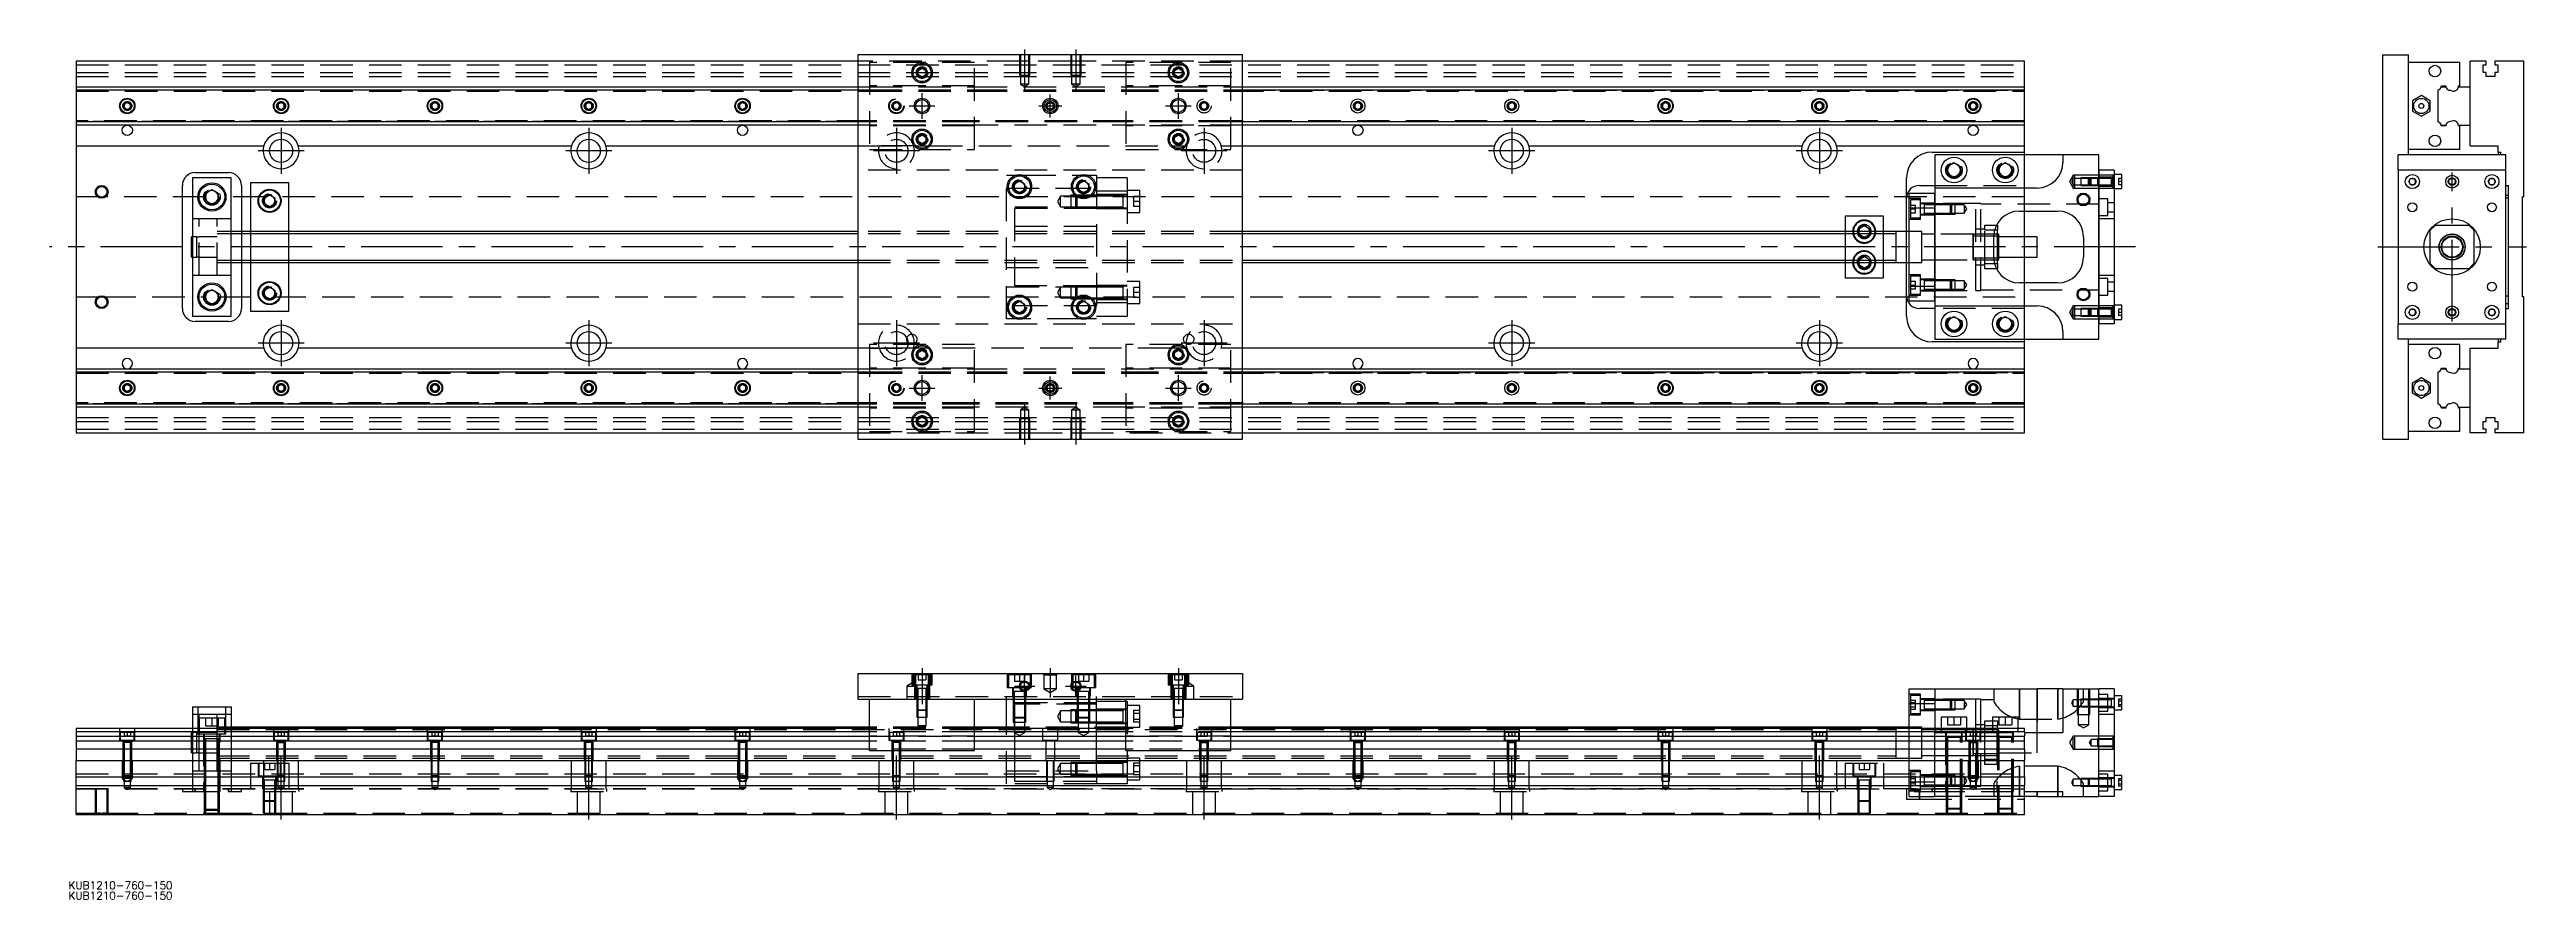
# Model space of a CAD drawing. Extents: x -10 to 956, y -254 to 77.
import ezdxf

# ---------------------------------------------------------------- set-up
doc = ezdxf.new("R2010")
doc.units = 0
doc.linetypes.add('CENTER', pattern=[50.8, 31.75, -6.35, 6.35, -6.35])
doc.linetypes.add('DASHED', pattern=[19.05, 12.7, -6.35])
doc.layers.get('0').update_dxf_attribs({"linetype": 'CONTINUOUS'})
doc.layers.add('CENTER', color=1, linetype='CENTER')
doc.styles.get("Standard").update_dxf_attribs({"font": 'txt.shx', "height": 3, "bigfont": 'bigfont.shx'})

# ---------------------------------------------------------------- blocks, each defined once
blk = doc.blocks.new('*U2')
at = {"color": 7, "linetype": 'CONTINUOUS'}
blk.add_text('KUB1210-760-150', height=3, dxfattribs=at).set_placement((-2.95, -250.44))
blk = doc.blocks.new('*U3')
at = {"color": 7, "linetype": 'CONTINUOUS'}
blk.add_text('KUB1210-760-150', height=3, dxfattribs=at).set_placement((-2.95, -254.46))

msp = doc.modelspace()

# ---------------------------------------------------------------- linework, layer by layer
at = {"color": 7, "linetype": 'CONTINUOUS'}
for p, q in [((305, 72.5), (0, 72.5)), ((0, 72.5), (0, 62.5)), ((455, 75), (305, 75)), ((305, 75), (305, -75)), ((328.5, 68.866026), (330, 69.73205)), ((328.5, 67.133974), (328.5, 68.866026)), ((330, 69.73205), (331.5, 68.866026)), ((331.5, 68.866026), (331.5, 67.133974)), ((428.5, 68.866026), (430, 69.73205)), ((428.5, 67.133974), (428.5, 68.866026)), ((430, 69.73205), (431.5, 68.866026)), ((431.5, 68.866026), (431.5, 67.133974)), ((455, -75), (455, 75)), ((760, 72.5), (455, 72.5)), ((760, 62.5), (760, 72.5)), ((899.79, -75), (899.79, 75)), ((899.79, 75), (909.79, 75)), ((909.79, 36), (909.79, 75)), ((929.79, 72), (909.79, 72)), ((929.79, 62.8), (929.79, 72)), ((933.79, 62.5), (933.79, 72.5)), ((940.09, 72.5), (933.79, 72.5)), ((938.94, 71), (940.09, 71)), ((938.94, 68), (938.94, 71)), ((940.09, 68), (938.94, 68)), ((940.09, 71), (940.09, 72.5)), ((940.09, 66.5), (940.09, 68)), ((943.49, 72.5), (943.49, 71)), ((954.79, 72.5), (943.49, 72.5)), ((943.49, 71), (944.64, 71)), ((943.49, 68), (943.49, 66.5)), ((944.64, 68), (943.49, 68)), ((944.64, 71), (944.64, 68)), ((954.79, 19.5), (954.79, 72.5)), ((0, 62.5), (305, 62.5)), ((0, 62.5), (0, 61.247728)), ((0, 61.247728), (0, 48.752272)), ((0, 61.247728), (305, 61.247728)), ((330, 66.26795), (328.5, 67.133974)), ((331.5, 67.133974), (330, 66.26795)), ((430, 66.26795), (428.5, 67.133974)), ((431.5, 67.133974), (430, 66.26795)), ((455, 62.5), (760, 62.5)), ((455, 61.247728), (760, 61.247728)), ((760, 61.247728), (760, 62.5)), ((760, 48.752272), (760, 61.247728)), ((914.79, 59.041452), (911.29, 57.020726)), ((918.289999, 57.020726), (914.79, 59.041452)), ((921.29, 48.752272), (921.29, 61.247728)), ((922.542272, 62.5), (924.31668, 62.5)), ((922.587056, 62.8), (924.29, 62.8)), ((929.267372, 62.5), (933.79, 62.5)), ((929.29, 62.8), (929.79, 62.8)), ((933.79, 47.5), (933.79, 62.5)), ((933.79, 47.5), (933.79, 62.5)), ((943.49, 66.5), (940.09, 66.5)), ((305, 48.752272), (0, 48.752272)), ((0, 48.752272), (0, 47.5)), ((18.75, 55.721688), (20, 56.443376)), ((18.75, 54.278312), (18.75, 55.721688)), ((20, 53.556624), (18.75, 54.278312)), ((20, 56.443376), (21.25, 55.721688)), ((21.25, 54.278312), (20, 53.556624)), ((21.25, 55.721688), (21.25, 54.278312)), ((78.75, 55.721688), (80, 56.443376)), ((78.75, 54.278312), (78.75, 55.721688)), ((80, 53.556624), (78.75, 54.278312)), ((80, 56.443376), (81.25, 55.721688)), ((81.25, 54.278312), (80, 53.556624)), ((81.25, 55.721688), (81.25, 54.278312)), ((138.75, 55.721688), (140, 56.443376)), ((138.75, 54.278312), (138.75, 55.721688)), ((140, 53.556624), (138.75, 54.278312)), ((140, 56.443376), (141.25, 55.721688)), ((141.25, 54.278312), (140, 53.556624)), ((141.25, 55.721688), (141.25, 54.278312)), ((198.75, 55.721688), (200, 56.443376)), ((198.75, 54.278312), (198.75, 55.721688)), ((200, 53.556624), (198.75, 54.278312)), ((200, 56.443376), (201.25, 55.721688)), ((201.25, 54.278312), (200, 53.556624)), ((201.25, 55.721688), (201.25, 54.278312)), ((258.75, 55.721688), (260, 56.443376)), ((258.75, 54.278312), (258.75, 55.721688)), ((260, 53.556624), (258.75, 54.278312)), ((260, 56.443376), (261.25, 55.721688)), ((261.25, 54.278312), (260, 53.556624)), ((261.25, 55.721688), (261.25, 54.278312)), ((760, 48.752272), (455, 48.752272)), ((498.75, 55.721688), (500, 56.443376)), ((498.75, 54.278312), (498.75, 55.721688)), ((500, 53.556624), (498.75, 54.278312)), ((500, 56.443376), (501.25, 55.721688)), ((501.25, 54.278312), (500, 53.556624)), ((501.25, 55.721688), (501.25, 54.278312)), ((558.75, 55.721688), (560, 56.443376)), ((558.75, 54.278312), (558.75, 55.721688)), ((560, 53.556624), (558.75, 54.278312)), ((560, 56.443376), (561.25, 55.721688)), ((561.25, 54.278312), (560, 53.556624)), ((561.25, 55.721688), (561.25, 54.278312)), ((618.75, 55.721688), (620, 56.443376)), ((618.75, 54.278312), (618.75, 55.721688)), ((620, 53.556624), (618.75, 54.278312)), ((620, 56.443376), (621.25, 55.721688)), ((621.25, 54.278312), (620, 53.556624)), ((621.25, 55.721688), (621.25, 54.278312)), ((678.75, 55.721688), (680, 56.443376)), ((678.75, 54.278312), (678.75, 55.721688)), ((680, 53.556624), (678.75, 54.278312)), ((680, 56.443376), (681.25, 55.721688)), ((681.25, 54.278312), (680, 53.556624)), ((681.25, 55.721688), (681.25, 54.278312)), ((738.75, 55.721688), (740, 56.443376)), ((738.75, 54.278312), (738.75, 55.721688)), ((740, 53.556624), (738.75, 54.278312)), ((740, 56.443376), (741.25, 55.721688)), ((741.25, 54.278312), (740, 53.556624)), ((741.25, 55.721688), (741.25, 54.278312)), ((760, 47.5), (760, 48.752272)), ((911.29, 57.020726), (911.289999, 52.979274)), ((911.289999, 52.979274), (914.79, 50.958548)), ((914.79, 50.958548), (918.289999, 52.979274)), ((918.289999, 52.979274), (918.289999, 57.020726)), ((305, 47.5), (0, 47.5)), ((0, 47.5), (0, 39.5)), ((0, 39.5), (73.291796, 39.5)), ((0, 39.5), (0, -39.5)), ((86.708204, 39.5), (193.291796, 39.5)), ((206.708204, 39.5), (305, 39.5)), ((328.5, 42.866026), (330, 43.73205)), ((328.5, 41.133974), (328.5, 42.866026)), ((330, 40.26795), (328.5, 41.133974)), ((330, 43.73205), (331.5, 42.866026)), ((331.5, 41.133974), (330, 40.26795)), ((331.5, 42.866026), (331.5, 41.133974)), ((428.5, 42.866026), (430, 43.73205)), ((428.5, 41.133974), (428.5, 42.866026)), ((430, 40.26795), (428.5, 41.133974)), ((430, 43.73205), (431.5, 42.866026)), ((431.5, 41.133974), (430, 40.26795)), ((431.5, 42.866026), (431.5, 41.133974)), ((760, 47.5), (455, 47.5)), ((455, 39.5), (553.291796, 39.5)), ((566.708204, 39.5), (673.291796, 39.5)), ((686.708204, 39.5), (760, 39.5)), ((760, 39.5), (760, 47.5)), ((760, 37), (760, 39.5)), ((922.542272, 47.5), (924.31668, 47.5)), ((924.29, 47.2), (922.587056, 47.2)), ((929.267372, 47.5), (933.79, 47.5)), ((929.79, 47.2), (929.29, 47.2)), ((929.79, 38), (929.79, 47.2)), ((933.79, 39.5), (933.79, 47.5)), ((933.79, 39.5), (944.79, 39.5)), ((944.79, 37), (944.79, 39.5)), ((46.5, 29), (59.5, 29)), ((724, 37), (760, 37)), ((725, 36), (725, 23)), ((775, 36), (725, 36)), ((730, 31.443376), (732.5, 32.886752)), ((730, 28.556624), (730, 31.443376)), ((732.5, 32.886752), (735, 31.443376)), ((735, 31.443376), (735, 28.556624)), ((750, 31.443376), (752.5, 32.886752)), ((750, 28.556624), (750, 31.443376)), ((752.5, 32.886752), (755, 31.443376)), ((755, 31.443376), (755, 28.556624)), ((760, 36), (760, 37)), ((775, 36), (775, 33)), ((789, 36), (775, 36)), ((789, 30), (789, 36)), ((795, 30), (789, 30)), ((789, 30), (789, -30)), ((789, -30), (789, 30)), ((795, 30), (795, -30)), ((905.79, 30), (905.79, 36)), ((947.79, 36), (905.79, 36)), ((905.79, 30), (905.79, -30)), ((947.79, 30), (905.79, 30)), ((929.79, 38), (909.79, 38)), ((944.79, 37), (945.79, 37)), ((944.79, 37), (944.79, 36)), ((945.79, 36), (945.79, 37)), ((947.79, 30), (947.79, 36)), ((947.79, -30), (947.79, 30)), ((41.5, -24), (41.5, 24)), ((60.5, 27), (45.5, 27)), ((45.5, 27), (45.5, -27)), ((50.5, 20.943376), (53, 22.386752)), ((50.5, 18.056624), (50.5, 20.943376)), ((53, 22.386752), (55.5, 20.943376)), ((55.5, 20.943376), (55.5, 18.056624)), ((60.5, -27), (60.5, 27)), ((64.5, 24), (64.5, 6)), ((83, 25), (68, 25)), ((68, 25), (68, 6)), ((73.5, 19.1547), (75.5, 20.309402)), ((75.5, 20.309402), (77.5, 19.1547)), ((83, 6), (83, 25)), ((366, 24.6547), (368, 25.809402)), ((366, 22.3453), (366, 24.6547)), ((368, 21.190598), (366, 22.3453)), ((368, 25.809402), (370, 24.6547)), ((370, 22.3453), (368, 21.190598)), ((370, 24.6547), (370, 22.3453)), ((391, 24.6547), (393, 25.809402)), ((391, 22.3453), (391, 24.6547)), ((393, 21.190598), (391, 22.3453)), ((393, 25.809402), (395, 24.6547)), ((395, 22.3453), (393, 21.190598)), ((395, 24.6547), (395, 22.3453)), ((714, 6), (714, 27)), ((715, 21), (725, 21)), ((715, 15.32971), (715, 21)), ((719, 24), (725, 24)), ((725, 23), (725, 15.32971)), ((765, 23), (725, 23)), ((732.5, 27.113248), (730, 28.556624)), ((735, 28.556624), (732.5, 27.113248)), ((752.5, 27.113248), (750, 28.556624)), ((755, 28.556624), (752.5, 27.113248)), ((798, 28.25), (795, 28.25)), ((795, 22.75), (798, 22.75)), ((798, 22.75), (798, 28.25)), ((909.846624, 25.5), (910.568312, 26.75)), ((910.568312, 24.25), (909.846624, 25.5)), ((910.568312, 26.75), (912.011688, 26.75)), ((912.011688, 24.25), (910.568312, 24.25)), ((912.011688, 26.75), (912.733376, 25.5)), ((912.733376, 25.5), (912.011688, 24.25)), ((940.846624, 25.5), (941.568312, 26.75)), ((941.568312, 24.25), (940.846624, 25.5)), ((941.568312, 26.75), (943.011688, 26.75)), ((943.011688, 24.25), (941.568312, 24.25)), ((943.011688, 26.75), (943.733376, 25.5)), ((943.733376, 25.5), (943.011688, 24.25)), ((947.79, 24), (948.79, 24)), ((948.79, 20.1), (947.79, 20.1)), ((948.79, -24), (948.79, 24)), ((954.79, 19.5), (954.29, 19.5)), ((954.29, -19.5), (954.29, 19.5)), ((53, 16.613248), (50.5, 18.056624)), ((55.5, 18.056624), (53, 16.613248)), ((73.5, 16.8453), (73.5, 19.1547)), ((75.5, 15.690598), (73.5, 16.8453)), ((77.5, 16.8453), (75.5, 15.690598)), ((77.5, 19.1547), (77.5, 16.8453)), ((705, 12), (690, 12)), ((690, 12), (690, 6)), ((705, 6), (705, 12)), ((715, 15.32971), (725, 15.32971)), ((715, -15.32971), (715, 15.32971)), ((725, -15.32971), (725, 15.32971)), ((725, 15.32971), (725, -15.32971)), ((758, 14), (773, 14)), ((760, 4), (760, 14)), ((948.79, 19), (947.79, 19)), ((45, 0), (45, 4)), ((45.5, 4), (45, 4)), ((305, 6), (60.5, 6)), ((710, 6), (455, 6)), ((695.5, 7.1547), (697.5, 8.309402)), ((695.5, 6), (695.5, 7.1547)), ((697.5, 8.309402), (699.5, 7.1547)), ((699.5, 7.1547), (699.5, 6)), ((710, 6), (709.995, 6)), ((710, -6.000006), (710, 6.000006)), ((710, 5.125), (710, 6.000006)), ((710, -5.999164), (710, 6)), ((715, 6), (710, 6)), ((710.005, 6), (710, 6)), ((710, -5.125), (710, 5.125)), ((748, -4), (748, 4)), ((749.5, 4.25), (748.003126, 4.25)), ((749.5, 6.5), (748.317542, 6.5)), ((749.069714, 8.5), (749.5, 8.5)), ((749.5, 8.5), (749.5, 6.5)), ((749.5, -6.5), (749.5, 6.5)), ((750, 5), (749.5, 5)), ((750, 4.25), (749.5, 4.25)), ((750, 0), (750, 5)), ((765, 4), (750, 4)), ((765, 0), (765, 4)), ((783, 4), (783, -4)), ((920.29, 8.5), (918.29, 6.5)), ((918.29, -6.5), (918.29, 6.5)), ((920.29, 8.5), (933.29, 8.5)), ((935.29, 6.5), (933.29, 8.5)), ((935.29, 6.5), (935.29, -6.5)), ((45, -4), (45, 0)), ((45, -4), (45.5, -4)), ((60.5, -6), (305, -6)), ((64.5, -6), (64.5, -24)), ((68, -6), (68, -25)), ((83, -25), (83, -6)), ((455, -6), (710, -6)), ((690, -6), (690, -12)), ((695.5, -7.1547), (695.5, -6)), ((697.5, -8.309402), (695.5, -7.1547)), ((699.5, -7.1547), (697.5, -8.309402)), ((699.5, -6), (699.5, -7.1547)), ((705, -12), (705, -6)), ((709.995, -6), (710, -6)), ((710, -6.000006), (710, -5.125)), ((710, -6), (710, -5.999164)), ((710, -6), (715, -6)), ((710, -6), (710.005, -6)), ((714, -27), (714, -6)), ((748.003126, -4.25), (749.5, -4.25)), ((748.317542, -6.5), (749.5, -6.5)), ((749.5, -8.5), (749.069714, -8.5)), ((749.5, -4.25), (750, -4.25)), ((749.5, -5), (750, -5)), ((749.5, -6.5), (749.5, -8.5)), ((750, -5), (750, 0)), ((750, -4), (765, -4)), ((760, -14), (760, -4)), ((765, -4), (765, 0)), ((918.29, -6.5), (920.29, -8.5)), ((933.29, -8.5), (920.29, -8.5)), ((933.29, -8.5), (935.29, -6.5)), ((50.5, -18.056624), (53, -16.613248)), ((50.5, -20.943376), (50.5, -18.056624)), ((53, -16.613248), (55.5, -18.056624)), ((55.5, -18.056624), (55.5, -20.943376)), ((73.5, -16.8453), (75.5, -15.690598)), ((73.5, -19.1547), (73.5, -16.8453)), ((75.5, -20.309402), (73.5, -19.1547)), ((75.5, -15.690598), (77.5, -16.8453)), ((77.5, -19.1547), (75.5, -20.309402)), ((77.5, -16.8453), (77.5, -19.1547)), ((690, -12), (705, -12)), ((715, -21), (715, -15.32971)), ((715, -15.32971), (725, -15.32971)), ((725, -15.32971), (725, -23)), ((773, -14), (758, -14)), ((947.79, -19), (948.79, -19)), ((45.5, -27), (60.5, -27)), ((53, -22.386752), (50.5, -20.943376)), ((55.5, -20.943376), (53, -22.386752)), ((68, -25), (83, -25)), ((366, -22.3453), (368, -21.190598)), ((366, -24.6547), (366, -22.3453)), ((368, -25.809402), (366, -24.6547)), ((368, -21.190598), (370, -22.3453)), ((370, -24.6547), (368, -25.809402)), ((370, -22.3453), (370, -24.6547)), ((391, -22.3453), (393, -21.190598)), ((391, -24.6547), (391, -22.3453)), ((393, -25.809402), (391, -24.6547)), ((393, -21.190598), (395, -22.3453)), ((395, -24.6547), (393, -25.809402)), ((395, -22.3453), (395, -24.6547)), ((715, -21), (725, -21)), ((725, -24), (719, -24)), ((725, -23), (765, -23)), ((725, -23), (725, -36)), ((730, -28.556624), (732.5, -27.113248)), ((730, -31.443376), (730, -28.556624)), ((732.5, -27.113248), (735, -28.556624)), ((735, -28.556624), (735, -31.443376)), ((750, -28.556624), (752.5, -27.113248)), ((750, -31.443376), (750, -28.556624)), ((752.5, -27.113248), (755, -28.556624)), ((755, -28.556624), (755, -31.443376)), ((798, -22.75), (795, -22.75)), ((795, -28.25), (798, -28.25)), ((798, -28.25), (798, -22.75)), ((909.846624, -25.5), (910.568312, -24.25)), ((910.568312, -26.75), (909.846624, -25.5)), ((910.568312, -24.25), (912.011688, -24.25)), ((912.011688, -26.75), (910.568312, -26.75)), ((912.011688, -24.25), (912.733376, -25.5)), ((912.733376, -25.5), (912.011688, -26.75)), ((940.846624, -25.5), (941.568312, -24.25)), ((941.568312, -26.75), (940.846624, -25.5)), ((941.568312, -24.25), (943.011688, -24.25)), ((943.011688, -26.75), (941.568312, -26.75)), ((943.011688, -24.25), (943.733376, -25.5)), ((943.733376, -25.5), (943.011688, -26.75)), ((947.79, -22), (948.79, -22)), ((947.79, -24), (948.79, -24)), ((954.79, -19.5), (954.29, -19.5)), ((954.79, -72.5), (954.79, -19.5)), ((59.5, -29), (46.5, -29)), ((760, -37), (724, -37)), ((725, -36), (775, -36)), ((732.5, -32.886752), (730, -31.443376)), ((735, -31.443376), (732.5, -32.886752)), ((752.5, -32.886752), (750, -31.443376)), ((755, -31.443376), (752.5, -32.886752)), ((760, -37), (760, -36)), ((760, -39.5), (760, -37)), ((775, -33), (775, -36)), ((775, -36), (789, -36)), ((795, -30), (789, -30)), ((789, -36), (789, -30)), ((905.79, -30), (947.79, -30)), ((905.79, -36), (905.79, -30)), ((947.79, -36), (905.79, -36)), ((909.79, -75), (909.79, -36)), ((929.79, -38), (909.79, -38)), ((929.79, -47.2), (929.79, -38)), ((944.79, -36), (944.79, -37)), ((944.79, -39.5), (944.79, -37)), ((944.79, -37), (945.79, -37)), ((945.79, -37), (945.79, -36)), ((947.79, -36), (947.79, -30)), ((73.291796, -39.5), (0, -39.5)), ((0, -39.5), (0, -47.5)), ((0, -47.5), (305, -47.5)), ((0, -47.5), (0, -48.752272)), ((193.291796, -39.5), (86.708204, -39.5)), ((305, -39.5), (206.708204, -39.5)), ((328.5, -41.133974), (330, -40.26795)), ((328.5, -42.866026), (328.5, -41.133974)), ((330, -43.73205), (328.5, -42.866026)), ((330, -40.26795), (331.5, -41.133974)), ((331.5, -42.866026), (330, -43.73205)), ((331.5, -41.133974), (331.5, -42.866026)), ((428.5, -41.133974), (430, -40.26795)), ((428.5, -42.866026), (428.5, -41.133974)), ((430, -43.73205), (428.5, -42.866026)), ((430, -40.26795), (431.5, -41.133974)), ((431.5, -42.866026), (430, -43.73205)), ((431.5, -41.133974), (431.5, -42.866026)), ((553.291796, -39.5), (455, -39.5)), ((455, -47.5), (760, -47.5)), ((673.291796, -39.5), (566.708204, -39.5)), ((760, -39.5), (686.708204, -39.5)), ((760, -47.5), (760, -39.5)), ((760, -48.752272), (760, -47.5)), ((922.542272, -47.5), (924.31668, -47.5)), ((922.587056, -47.2), (924.29, -47.2)), ((929.267372, -47.5), (933.79, -47.5)), ((929.29, -47.2), (929.79, -47.2)), ((933.79, -47.5), (933.79, -39.5)), ((933.79, -39.5), (944.79, -39.5)), ((933.79, -62.5), (933.79, -47.5)), ((933.79, -62.5), (933.79, -47.5)), ((0, -48.752272), (305, -48.752272)), ((0, -48.752272), (0, -61.247728)), ((18.75, -54.278312), (20, -53.556624)), ((18.75, -55.721688), (18.75, -54.278312)), ((20, -56.443376), (18.75, -55.721688)), ((20, -53.556624), (21.25, -54.278312)), ((21.25, -55.721688), (20, -56.443376)), ((21.25, -54.278312), (21.25, -55.721688)), ((78.75, -54.278312), (80, -53.556624)), ((78.75, -55.721688), (78.75, -54.278312)), ((80, -56.443376), (78.75, -55.721688)), ((80, -53.556624), (81.25, -54.278312)), ((81.25, -55.721688), (80, -56.443376)), ((81.25, -54.278312), (81.25, -55.721688)), ((138.75, -54.278312), (140, -53.556624)), ((138.75, -55.721688), (138.75, -54.278312)), ((140, -56.443376), (138.75, -55.721688)), ((140, -53.556624), (141.25, -54.278312)), ((141.25, -55.721688), (140, -56.443376)), ((141.25, -54.278312), (141.25, -55.721688)), ((198.75, -54.278312), (200, -53.556624)), ((198.75, -55.721688), (198.75, -54.278312)), ((200, -56.443376), (198.75, -55.721688)), ((200, -53.556624), (201.25, -54.278312)), ((201.25, -55.721688), (200, -56.443376)), ((201.25, -54.278312), (201.25, -55.721688)), ((258.75, -54.278312), (260, -53.556624)), ((258.75, -55.721688), (258.75, -54.278312)), ((260, -56.443376), (258.75, -55.721688)), ((260, -53.556624), (261.25, -54.278312)), ((261.25, -55.721688), (260, -56.443376)), ((261.25, -54.278312), (261.25, -55.721688)), ((455, -48.752272), (760, -48.752272)), ((498.75, -54.278312), (500, -53.556624)), ((498.75, -55.721688), (498.75, -54.278312)), ((500, -56.443376), (498.75, -55.721688)), ((500, -53.556624), (501.25, -54.278312)), ((501.25, -55.721688), (500, -56.443376)), ((501.25, -54.278312), (501.25, -55.721688)), ((558.75, -54.278312), (560, -53.556624)), ((558.75, -55.721688), (558.75, -54.278312)), ((560, -56.443376), (558.75, -55.721688)), ((560, -53.556624), (561.25, -54.278312)), ((561.25, -55.721688), (560, -56.443376)), ((561.25, -54.278312), (561.25, -55.721688)), ((618.75, -54.278312), (620, -53.556624)), ((618.75, -55.721688), (618.75, -54.278312)), ((620, -56.443376), (618.75, -55.721688)), ((620, -53.556624), (621.25, -54.278312)), ((621.25, -55.721688), (620, -56.443376)), ((621.25, -54.278312), (621.25, -55.721688)), ((678.75, -54.278312), (680, -53.556624)), ((678.75, -55.721688), (678.75, -54.278312)), ((680, -56.443376), (678.75, -55.721688)), ((680, -53.556624), (681.25, -54.278312)), ((681.25, -55.721688), (680, -56.443376)), ((681.25, -54.278312), (681.25, -55.721688)), ((738.75, -54.278312), (740, -53.556624)), ((738.75, -55.721688), (738.75, -54.278312)), ((740, -56.443376), (738.75, -55.721688)), ((740, -53.556624), (741.25, -54.278312)), ((741.25, -55.721688), (740, -56.443376)), ((741.25, -54.278312), (741.25, -55.721688)), ((760, -61.247728), (760, -48.752272)), ((911.289999, -52.979274), (914.79, -50.958548)), ((911.29, -57.020726), (911.289999, -52.979274)), ((914.79, -59.041452), (911.29, -57.020726)), ((914.79, -50.958548), (918.289999, -52.979274)), ((918.289999, -57.020726), (914.79, -59.041452)), ((918.289999, -52.979274), (918.289999, -57.020726)), ((921.29, -61.247728), (921.29, -48.752272)), ((0, -61.247728), (0, -62.5)), ((305, -61.247728), (0, -61.247728)), ((305, -62.5), (0, -62.5)), ((0, -62.5), (0, -72.5)), ((328.5, -67.133974), (330, -66.26795)), ((328.5, -68.866026), (328.5, -67.133974)), ((330, -66.26795), (331.5, -67.133974)), ((331.5, -67.133974), (331.5, -68.866026)), ((428.5, -67.133974), (430, -66.26795)), ((428.5, -68.866026), (428.5, -67.133974)), ((430, -66.26795), (431.5, -67.133974)), ((431.5, -67.133974), (431.5, -68.866026)), ((760, -61.247728), (455, -61.247728)), ((760, -62.5), (455, -62.5)), ((760, -62.5), (760, -61.247728)), ((760, -72.5), (760, -62.5)), ((922.542272, -62.5), (924.31668, -62.5)), ((924.29, -62.8), (922.587056, -62.8)), ((929.267372, -62.5), (933.79, -62.5)), ((929.79, -62.8), (929.29, -62.8)), ((929.79, -72), (929.79, -62.8)), ((933.79, -72.5), (933.79, -62.5)), ((940.09, -66.5), (943.49, -66.5)), ((940.09, -68), (940.09, -66.5)), ((943.49, -66.5), (943.49, -68)), ((0, -72.5), (305, -72.5)), ((305, -75), (455, -75)), ((330, -69.73205), (328.5, -68.866026)), ((331.5, -68.866026), (330, -69.73205)), ((430, -69.73205), (428.5, -68.866026)), ((431.5, -68.866026), (430, -69.73205)), ((455, -72.5), (760, -72.5)), ((899.79, -75), (909.79, -75)), ((929.79, -72), (909.79, -72)), ((940.09, -72.5), (933.79, -72.5)), ((938.94, -68), (940.09, -68)), ((938.94, -71), (938.94, -68)), ((940.09, -71), (938.94, -71)), ((940.09, -72.5), (940.09, -71)), ((943.49, -68), (944.64, -68)), ((943.49, -71), (943.49, -72.5)), ((944.64, -71), (943.49, -71)), ((954.79, -72.5), (943.49, -72.5)), ((944.64, -68), (944.64, -71)), ((305, -166.31), (305, -176.31)), ((305, -166.31), (455, -166.31)), ((455, -166.31), (455, -176.31)), ((715, -177.98029), (715, -172.31)), ((715, -172.31), (725, -172.31)), ((725, -172.31), (765, -172.31)), ((725, -172.31), (725, -187.81)), ((765, -189.31), (765, -172.31)), ((775, -172.31), (765, -172.31)), ((775, -172.31), (789, -172.31)), ((775, -172.31), (775, -189.31)), ((795, -172.31), (789, -172.31)), ((789, -214.31), (789, -172.31)), ((795, -172.31), (795, -214.31)), ((45.5, -179.31), (60.5, -179.31)), ((45.5, -179.31), (45.5, -187.81)), ((60.5, -179.31), (60.5, -187.81)), ((305, -176.31), (455, -176.31)), ((309.5, -196.31), (309.5, -176.31)), ((350.5, -196.31), (350.5, -176.31)), ((363, -187.31), (363, -176.31)), ((398, -187.81), (398, -176.31)), ((409.5, -177.31), (398, -177.31)), ((408.4, -185.560006), (408.4, -182.909968)), ((409.5, -196.31), (409.5, -176.31)), ((450.5, -196.31), (450.5, -176.31)), ((715, -177.98029), (725, -177.98029)), ((715, -187.81), (715, -177.98029)), ((737.5, -183.31), (727.5, -183.31)), ((727.5, -183.31), (727.5, -187.81)), ((737.5, -187.81), (737.5, -183.31)), ((757.5, -183.31), (747.5, -183.31)), ((747.5, -183.31), (747.5, -187.81)), ((757.5, -187.81), (757.5, -183.31)), ((798, -175.06), (795, -175.06)), ((795, -180.56), (798, -180.56)), ((798, -180.56), (798, -175.06)), ((309.5, -187.81), (0, -187.81)), ((0, -187.81), (0, -189.062272)), ((309.5, -189.062272), (0, -189.062272)), ((0, -189.062272), (0, -190.83668)), ((0, -190.83668), (309.5, -190.83668)), ((0, -190.83668), (0, -192.733076)), ((309.5, -192.733076), (0, -192.733076)), ((0, -192.733076), (0, -195.787372)), ((309.5, -187.31), (60.5, -187.31)), ((363, -187.31), (350.5, -187.31)), ((409.5, -187.81), (350.5, -187.81)), ((409.5, -189.062272), (350.5, -189.062272)), ((350.5, -190.83668), (409.5, -190.83668)), ((409.5, -192.733076), (350.5, -192.733076)), ((710.005, -187.31), (450.5, -187.31)), ((760, -187.81), (450.5, -187.81)), ((760, -189.062272), (450.5, -189.062272)), ((450.5, -190.83668), (760, -190.83668)), ((760, -192.733076), (450.5, -192.733076)), ((715, -187.31), (709.995, -187.31)), ((710, -193.31), (710, -187.309994)), ((710, -199.310006), (710, -187.309994)), ((710, -187.808756), (710, -187.31)), ((710, -198.435), (710, -188.185)), ((740, -193.31), (740, -188.309994)), ((740, -198.310006), (740, -188.309994)), ((740, -189.06), (740, -189.31)), ((741, -189.06), (740, -189.06)), ((740, -190.61), (740, -192.31)), ((744.5, -189.06), (741, -189.06)), ((747.5, -189.06), (744.5, -189.06)), ((749.5, -189.06), (747.5, -189.06)), ((750, -189.06), (749.5, -189.06)), ((760, -189.062272), (760, -187.81)), ((760, -189.062272), (760, -190.83668)), ((760, -189.31), (775, -189.31)), ((760, -192.733076), (760, -190.83668)), ((760, -195.787372), (760, -192.733076)), ((309.5, -195.787372), (0, -195.787372)), ((0, -195.787372), (0, -200.31)), ((0, -200.31), (760, -200.31)), ((0, -206.61), (0, -200.31)), ((199.998804, -193.31), (198.499994, -193.31)), ((259.998804, -193.31), (258.499994, -193.31)), ((309.5, -196.31), (350.5, -196.31)), ((409.5, -195.787372), (350.5, -195.787372)), ((409.5, -196.31), (450.5, -196.31)), ((760, -195.787372), (450.5, -195.787372)), ((710, -199.310006), (710, -198.435)), ((740, -197.56), (750, -197.56)), ((760, -195.787372), (760, -200.31)), ((760, -206.61), (760, -200.31)), ((0, -206.61), (760, -206.61)), ((0, -210.01), (0, -206.61)), ((0, -210.01), (760, -210.01)), ((0, -221.31), (0, -210.01)), ((760, -206.61), (760, -210.01)), ((760, -221.31), (760, -210.01)), ((760, -212.31), (775, -212.31)), ((765, -214.31), (765, -212.31)), ((775, -214.31), (775, -212.31)), ((798, -206.06), (795, -206.06)), ((795, -211.56), (798, -211.56)), ((798, -211.56), (798, -206.06)), ((0, -221.31), (760, -221.31)), ((765, -214.31), (760, -214.31)), ((765, -214.31), (775, -214.31)), ((775, -214.31), (789, -214.31)), ((795, -214.31), (789, -214.31))]:
    msp.add_line(p, q, dxfattribs=at)
at = {"color": 3, "linetype": 'DASHED'}
for p, q in [((0, 71), (760, 71)), ((0, 68), (760, 68)), ((368.000006, 72.5), (305, 72.5)), ((350.5, 72), (309.5, 72)), ((309.5, 72), (309.5, 38)), ((331.973226, 68.326156), (332, 68)), ((350.5, 38), (350.5, 72)), ((368.000006, 75), (368.000006, 67)), ((371.999994, 72.5), (368.000006, 72.5)), ((368.35, 75), (368.35, 67)), ((371.65, 67), (371.65, 75)), ((371.999994, 67), (371.999994, 75)), ((388.000006, 72.5), (371.999994, 72.5)), ((388.000006, 75), (388.000006, 67)), ((391.999994, 72.5), (388.000006, 72.5)), ((388.35, 75), (388.35, 67)), ((391.65, 67), (391.65, 75)), ((391.999994, 67), (391.999994, 75)), ((455, 72.5), (391.999994, 72.5)), ((450.5, 72), (409.5, 72)), ((409.5, 72), (409.5, 38)), ((428, 68), (428.023172, 68.30356)), ((450.5, 38), (450.5, 72)), ((0, 66.5), (760, 66.5)), ((0, 61.1147), (305, 61.1147)), ((0, 61.1), (309.5, 61.1)), ((0, 60.8), (309.5, 60.8)), ((305, 62.5), (309.5, 62.5)), ((305, 61.247728), (309.5, 61.247728)), ((305, 61.1147), (309.5, 61.1147)), ((350.5, 62.8), (309.5, 62.8)), ((309.5, 62.5), (350.5, 62.5)), ((309.5, 61.247728), (350.5, 61.247728)), ((309.5, 61.1147), (350.5, 61.1147)), ((309.5, 61.1), (350.5, 61.1)), ((309.5, 60.8), (350.5, 60.8)), ((350.5, 62.5), (409.5, 62.5)), ((350.5, 61.247728), (409.5, 61.247728)), ((350.5, 61.1147), (409.5, 61.1147)), ((350.5, 61.1), (409.5, 61.1)), ((350.5, 60.8), (409.5, 60.8)), ((368.000006, 67), (371.999994, 67)), ((368.35, 67), (368.35, 63.5)), ((371.65, 63.5), (368.35, 63.5)), ((368.35, 63.5), (370, 62.547372)), ((370, 62.547372), (371.65, 63.5)), ((371.65, 63.5), (371.65, 67)), ((388.000006, 67), (391.999994, 67)), ((388.35, 67), (388.35, 63.5)), ((391.65, 63.5), (388.35, 63.5)), ((388.35, 63.5), (390, 62.547372)), ((390, 62.547372), (391.65, 63.5)), ((391.65, 63.5), (391.65, 67)), ((450.5, 62.8), (409.5, 62.8)), ((409.5, 62.5), (455, 62.5)), ((409.5, 61.247728), (450.5, 61.247728)), ((409.5, 61.1147), (450.5, 61.1147)), ((409.5, 61.1), (450.5, 61.1)), ((409.5, 60.8), (450.5, 60.8)), ((450.5, 61.247728), (455, 61.247728)), ((450.5, 61.1147), (455, 61.1147)), ((450.5, 61.1), (760, 61.1)), ((450.5, 60.8), (760, 60.8)), ((455, 61.1147), (760, 61.1147)), ((309.5, 49.2), (0, 49.2)), ((309.5, 48.9), (0, 48.9)), ((305, 48.8853), (0, 48.8853)), ((21.477374, 55.25955), (21.5, 55)), ((81.477374, 55.25955), (81.5, 55)), ((138.5, 55), (138.52041, 55.24661)), ((198.5, 55), (198.52041, 55.24661)), ((258.5, 55), (258.52041, 55.24661)), ((309.5, 48.8853), (305, 48.8853)), ((309.5, 48.752272), (305, 48.752272)), ((350.5, 49.2), (309.5, 49.2)), ((350.5, 48.9), (309.5, 48.9)), ((350.5, 48.8853), (309.5, 48.8853)), ((350.5, 48.752272), (309.5, 48.752272)), ((318.5, 55), (318.52041, 55.24661)), ((318.75, 55.721688), (320, 56.443376)), ((318.75, 54.278312), (318.75, 55.721688)), ((320, 53.556624), (318.75, 54.278312)), ((320, 56.443376), (321.25, 55.721688)), ((321.25, 54.278312), (320, 53.556624)), ((321.25, 55.721688), (321.25, 54.278312)), ((409.5, 49.2), (350.5, 49.2)), ((409.5, 48.9), (350.5, 48.9)), ((409.5, 48.8853), (350.5, 48.8853)), ((409.5, 48.752272), (350.5, 48.752272)), ((450.5, 49.2), (409.5, 49.2)), ((450.5, 48.9), (409.5, 48.9)), ((450.5, 48.8853), (409.5, 48.8853)), ((450.5, 48.752272), (409.5, 48.752272)), ((438.75, 55.721688), (440, 56.443376)), ((438.75, 54.278312), (438.75, 55.721688)), ((440, 53.556624), (438.75, 54.278312)), ((440, 56.443376), (441.25, 55.721688)), ((441.25, 54.278312), (440, 53.556624)), ((441.25, 55.721688), (441.25, 54.278312)), ((441.477374, 55.25955), (441.5, 55)), ((760, 49.2), (450.5, 49.2)), ((760, 48.9), (450.5, 48.9)), ((455, 48.8853), (450.5, 48.8853)), ((455, 48.752272), (450.5, 48.752272)), ((760, 48.8853), (455, 48.8853)), ((501.477374, 55.25955), (501.5, 55)), ((561.477374, 55.25955), (561.5, 55)), ((621.477374, 55.25955), (621.5, 55)), ((681.477374, 55.25955), (681.5, 55)), ((741.477374, 55.25955), (741.5, 55)), ((309.5, 47.5), (305, 47.5)), ((305, 39.5), (313.291796, 39.5)), ((350.5, 47.5), (309.5, 47.5)), ((350.5, 47.2), (309.5, 47.2)), ((309.5, 39.5), (326.877502, 39.5)), ((326.708204, 39.5), (309.5, 39.5)), ((326.877502, 39.5), (327.55051, 39.5)), ((327.55051, 39.5), (332.44949, 39.5)), ((328, 42), (328.030168, 42.346066)), ((332.44949, 39.5), (333.122498, 39.5)), ((333.122498, 39.5), (426.877502, 39.5)), ((455, 47.5), (350.5, 47.5)), ((450.5, 47.2), (409.5, 47.2)), ((426.877502, 39.5), (427.55051, 39.5)), ((427.55051, 39.5), (432.44949, 39.5)), ((428, 42), (428.030168, 42.346066)), ((432.44949, 39.5), (433.122498, 39.5)), ((433.122498, 39.5), (433.291796, 39.5)), ((446.708204, 39.5), (455, 39.5)), ((455, 30), (305, 30)), ((309.5, 38), (350.5, 38)), ((409.5, 38), (450.5, 38)), ((729.5, 30), (729.520026, 30.346056)), ((755.477798, 30.364306), (755.5, 30)), ((760, 24), (760, 36)), ((9.359688, 19.5), (0, 19.5)), ((50.5, 19.5), (10.640312, 19.5)), ((50, 19.5), (50.020026, 19.846056)), ((74.030306, 19.5), (55.5, 19.5)), ((760, 19.5), (76.969694, 19.5)), ((363, 28), (366.47931, 28)), ((363, -28), (363, 28)), ((363, 23), (398, 23)), ((366.47931, 28), (369.52069, 28)), ((369.52069, 28), (391.47931, 28)), ((370.483582, 23.786038), (370.5, 23.5)), ((384, 19.85352), (382.787564, 17.75352)), ((384, 15.65352), (384, 19.85352)), ((388, 19.85352), (384, 19.85352)), ((388, 20.253516), (388, 15.253526)), ((389.532604, 20.253516), (388, 20.253516)), ((390, 19.85352), (388, 19.85352)), ((390.25722, 20.253516), (389.532604, 20.253516)), ((390.33547, 20.18899), (390, 19.85352)), ((390, 19.81727), (390, 19.85352)), ((390.816954, 19.85352), (390, 19.85352)), ((390, 15.65352), (390, 19.81727)), ((390.4, 20.253518), (390.25722, 20.253516)), ((390.4, 20.25352), (390.33547, 20.18899)), ((390.4, 20.25352), (390.4, 20.13808)), ((395.742786, 20.25352), (390.4, 20.25352)), ((395.74278, 20.253516), (390.4, 20.253518)), ((390.4, 20.13808), (390.4, 19.524764)), ((390.4, 19.524764), (390.4, 15.25352)), ((390.5, 23.5), (390.518502, 23.803588)), ((395.183046, 19.85352), (390.816954, 19.85352)), ((391.47931, 28), (394.52069, 28)), ((394.52069, 28), (398, 28)), ((396.04396, 19.85352), (395.183046, 19.85352)), ((396.467396, 20.253516), (395.74278, 20.253516)), ((396.467402, 20.25352), (395.742786, 20.25352)), ((398, 19.85352), (396.04396, 19.85352)), ((398, 20.253516), (396.467396, 20.253516)), ((398, 20.25352), (396.467402, 20.25352)), ((398, 28), (398, -28)), ((410, 27), (398, 27)), ((410, 21.748564), (398, 21.748564)), ((410, 20.50352), (398, 20.50352)), ((408.405, 20.25352), (398, 20.25352)), ((408.4, 19.85352), (398, 19.85352)), ((410, 20.25352), (408.395, 20.25352)), ((408.4, 15.253516), (408.4, 20.253526)), ((408.4, 19.85352), (408.4, 20.253526)), ((408.4, 15.253516), (408.4, 20.253526)), ((408.4, 19.996122), (408.4, 20.25352)), ((408.4, 20.25352), (408.4, 19.996072)), ((408.4, 15.51097), (408.4, 19.996122)), ((408.4, 15.65352), (408.4, 19.85352)), ((410, 27), (410, 21.748564)), ((415, 22.00352), (410, 22.00352)), ((410, 21.748564), (410, -21.748564)), ((412.5, 19.75352), (412.5, 17.75352)), ((415, 19.75352), (412.5, 19.75352)), ((415, 13.50352), (415, 22.00352)), ((725, 24), (760, 24)), ((725, 15.32971), (725, 21)), ((760, 23), (760, 24)), ((760, 14), (760, 23)), ((779, 28), (777.556624, 25.5)), ((777.556624, 25.5), (779, 23)), ((779, 26.75), (778.278312, 25.5)), ((778.278312, 25.5), (779, 24.25)), ((779, 26.75), (779, 28)), ((779.5, 28), (779, 28)), ((779, 24.25), (779, 26.75)), ((782, 26.75), (779, 26.75)), ((779, 23), (779, 24.25)), ((779, 24.25), (782, 24.25)), ((779, 23), (779.5, 23)), ((779.5, 28), (779.5, 23)), ((789, 28), (779.5, 28)), ((779.5, 23), (789, 23)), ((782, 26.999994), (782, 24.000006)), ((785.25, 26.999994), (782, 26.999994)), ((785, 26.75), (782, 26.75)), ((782, 24.25), (785, 24.25)), ((782, 24.000006), (785.25, 24.000006)), ((785.25, 27), (785, 26.75)), ((785, 24.25), (785, 26.75)), ((789, 26.75), (785, 26.75)), ((785, 24.25), (789, 24.25)), ((785, 24.25), (785.25, 24)), ((785.25, 27), (785.25, 24)), ((789, 27), (785.25, 27)), ((789, 26.999994), (785.25, 26.999994)), ((785.25, 24.000006), (789, 24.000006)), ((785.25, 24), (789, 24)), ((786, 26.75), (785.278312, 25.5)), ((785.278312, 25.5), (786, 24.25)), ((786, 24.25), (786, 26.75)), ((788.5, 26.999994), (788.5, 26.75)), ((788.5, 26.75), (788.5, 24.25)), ((788.5, 24.25), (788.5, 24.000006)), ((794.5, 28), (789, 28)), ((795, 27.25), (789, 27.25)), ((794, 27), (789, 27)), ((794, 26.75), (789, 26.75)), ((789, 24.25), (794, 24.25)), ((789, 24), (794, 24)), ((789, 23.75), (795, 23.75)), ((789, 23), (794.5, 23)), ((794, 27), (793.995, 27)), ((793.995, 24), (794, 24)), ((794, 23.999994), (794, 27.000006)), ((794, 23.999994), (794, 27.000006)), ((794, 26.75), (794, 27.000006)), ((794, 26.875392), (794, 27)), ((794.005, 27), (794, 27)), ((795, 27), (794, 27)), ((794, 27), (794, 26.875392)), ((794, 24.124608), (794, 26.875392)), ((794, 26.875392), (794, 25.498804)), ((794, 24.25), (794, 26.75)), ((794.5, 26.75), (794, 26.75)), ((794, 25.498804), (794, 24.124608)), ((794, 23.999994), (794, 24.25)), ((794, 24.25), (794.5, 24.25)), ((794, 24), (794, 24.124608)), ((794, 24.124608), (794, 24)), ((794, 24), (794.005, 24)), ((794, 24), (795, 24)), ((794.5, 28), (794.5, 27)), ((795, 28), (794.5, 28)), ((794.5, 27), (794.5, 24)), ((794.5, 24), (794.5, 23)), ((794.5, 23), (795, 23)), ((796.7, 26.75), (796.7, 25.5)), ((798, 26.75), (796.7, 26.75)), ((796.7, 25.5), (796.7, 24.25)), ((798, 25.5), (796.7, 25.5)), ((798, 24.25), (796.7, 24.25)), ((48, 11), (45.5, 11)), ((48, -11), (48, 11)), ((55, 11), (48, 11)), ((55, -11), (55, 11)), ((60.5, 11), (55, 11)), ((73, 18), (73.012884, 18.253488)), ((398, 15.5), (363, 15.5)), ((366, 15), (366, -15)), ((398, 15), (366, 15)), ((382.787564, 17.75352), (384, 15.65352)), ((384, 15.65352), (388, 15.65352)), ((388, 15.65352), (390, 15.65352)), ((388, 15.253526), (390.4, 15.253524)), ((390, 15.65352), (398, 15.65352)), ((390, 15.65352), (390.4, 15.25352)), ((390.4, 15.253524), (398, 15.253526)), ((390.4, 15.25352), (398, 15.25352)), ((398, 15.65352), (408.4, 15.65352)), ((398, 15.25352), (408.405, 15.25352)), ((398, 15.00352), (410, 15.00352)), ((408.395, 15.25352), (410, 15.25352)), ((408.4, 15.253516), (408.4, 15.65352)), ((408.4, 15.510988), (408.4, 15.25352)), ((408.4, 15.25352), (408.4, 15.51097)), ((410, 13.50352), (415, 13.50352)), ((412.5, 17.75352), (412.5, 15.75352)), ((415, 17.75352), (412.5, 17.75352)), ((415, 15.75352), (412.5, 15.75352)), ((719.5, 18.849242), (715, 18.849242)), ((715, 10.849242), (719.5, 10.849242)), ((715.5, 18.349242), (715.5, 11.349242)), ((719.5, 18.349242), (715.5, 18.349242)), ((715.5, 16.349242), (717.5, 16.349242)), ((715.5, 14.849242), (717.5, 14.849242)), ((715.5, 13.349242), (717.5, 13.349242)), ((715.5, 11.349242), (719.5, 11.349242)), ((717.5, 14.849242), (717.5, 16.349242)), ((717.5, 13.349242), (717.5, 14.849242)), ((719.5, 10.849242), (719.5, 18.849242)), ((725, 17.099242), (719.5, 17.099242)), ((720.9, 16.849242), (719.5, 16.849242)), ((719.5, 12.849242), (720.9, 12.849242)), ((719.5, 12.599242), (725, 12.599242)), ((720.9, 16.849242), (720.895, 16.849242)), ((720.895, 12.849242), (720.9, 12.849242)), ((720.9, 16.849248), (720.9, 12.849238)), ((720.9, 16.849248), (720.9, 12.849238)), ((720.9, 16.849242), (720.9, 16.63278)), ((720.905, 16.849242), (720.9, 16.849242)), ((725, 16.849242), (720.9, 16.849242)), ((720.9, 16.63278), (720.9, 13.065704)), ((725, 16.499242), (720.9, 16.499242)), ((720.9, 13.199242), (725, 13.199242)), ((720.9, 13.065704), (720.9, 12.849242)), ((720.9, 12.849242), (720.905, 12.849242)), ((720.9, 12.849242), (725, 12.849242)), ((741, 17), (725, 17)), ((731.15, 16.849242), (725, 16.849242)), ((731.150006, 16.849238), (725, 16.849238)), ((731.5, 16.499242), (725, 16.499242)), ((725, 13.199242), (731.5, 13.199242)), ((725, 12.849248), (731.150006, 12.849248)), ((725, 12.849242), (731.15, 12.849242)), ((731.15, 12.849242), (731.15, 16.849242)), ((731.5, 16.499242), (731.15, 16.849242)), ((731.15, 12.849242), (731.5, 13.199242)), ((733, 16.849238), (731.150006, 16.849238)), ((731.150006, 12.849248), (733, 12.849248)), ((731.5, 16.499242), (731.5, 13.199242)), ((733, 16.499242), (731.5, 16.499242)), ((731.5, 13.199242), (733, 13.199242)), ((733, 12.849248), (733, 16.849238)), ((736.5, 16.499242), (733, 16.499242)), ((733, 13.199242), (736.5, 13.199242)), ((736.5, 16.499242), (736.5, 13.199242)), ((737.452628, 14.849242), (736.5, 16.499242)), ((736.5, 13.199242), (737.452628, 14.849242)), ((741, -17), (741, 17)), ((743, 17), (741, 17)), ((743, -17), (743, 17)), ((789, 16.75), (743, 16.75)), ((792.5, 18.75), (789, 18.75)), ((789, 12.25), (792.5, 12.25)), ((795, 11), (789, 11)), ((792.5, 12.25), (792.5, 18.75)), ((795, 17.25), (792.5, 17.25)), ((792.5, 13.75), (795, 13.75)), ((47.1, 4), (45.5, 4)), ((47.1, 0), (47.1, 4)), ((48, 3.8), (47.1, 3.8)), ((55, 4), (48, 4)), ((60.5, 6), (55, 6)), ((60.5, 5.125), (55, 5.125)), ((64.5, 6), (64.5, 5.125)), ((64.5, 5.125), (64.5, -5.125)), ((68, 6), (68, 5.125)), ((68, 5.125), (68, -5.125)), ((83, 5.125), (83, 6)), ((83, -5.125), (83, 5.125)), ((455, 6), (305, 6)), ((455, 5.125), (305, 5.125)), ((398, 8), (363, 8)), ((690, 6), (690, 5.125)), ((690, 5.125), (690, -5.125)), ((695.5, 5.125), (695.5, 6)), ((695.5, 4.8453), (695.5, 5.125)), ((697.5, 3.690598), (695.5, 4.8453)), ((699.5, 4.8453), (697.5, 3.690598)), ((699.5, 6), (699.5, 5.125)), ((699.5, 5.125), (699.5, 4.8453)), ((699.983582, 6.286038), (700, 6)), ((705, 5.125), (705, 6)), ((705, -5.125), (705, 5.125)), ((714, -6), (714, 6)), ((720, 6), (715, 6)), ((720, 0), (720, 6)), ((725, 5), (720, 5)), ((740.005, 5), (725, 5)), ((744.5, 5), (739.995, 5)), ((740, -5.000006), (740, 5.000006)), ((740, 4.43509), (740, 5)), ((740, 5), (740, 4.435078)), ((740, 4.435078), (740, -4.435962)), ((744.5, 4.25), (740, 4.25)), ((744.5, 7), (741, 7)), ((744.5, 8.5), (749.069714, 8.5)), ((744.5, 6.5), (744.5, 8.5)), ((748.317542, 6.5), (744.5, 6.5)), ((744.5, -6.5), (744.5, 6.5)), ((748.050126, 5), (744.5, 5)), ((748.003126, 4.25), (744.5, 4.25)), ((749.5, 5), (748.050126, 5)), ((760, -4), (760, 4)), ((45.5, -4), (47.1, -4)), ((47.1, -4), (47.1, 0)), ((47.1, -3.8), (48, -3.8)), ((48, -4), (55, -4)), ((55, -5.125), (60.5, -5.125)), ((55, -6), (60.5, -6)), ((64.5, -5.125), (64.5, -6)), ((68, -5.125), (68, -6)), ((83, -6), (83, -5.125)), ((305, -5.125), (455, -5.125)), ((305, -6), (455, -6)), ((363, -8), (398, -8)), ((690, -5.125), (690, -6)), ((695, -6), (695.018502, -5.696412)), ((695.5, -4.8453), (697.5, -3.690598)), ((695.5, -5.125), (695.5, -4.8453)), ((695.5, -6), (695.5, -5.125)), ((697.5, -3.690598), (699.5, -4.8453)), ((699.5, -4.8453), (699.5, -5.125)), ((699.5, -5.125), (699.5, -6)), ((705, -6), (705, -5.125)), ((715, -6), (720, -6)), ((720, -6), (720, 0)), ((720, -5), (725, -5)), ((725, -5), (740.005, -5)), ((739.995, -5), (744.5, -5)), ((740, -4.25), (744.5, -4.25)), ((740, -4.998998), (740, -4.435962)), ((740, -4.435962), (740, -5)), ((740, -5), (740, -4.998998)), ((741, -7), (744.5, -7)), ((744.5, -4.25), (748.003126, -4.25)), ((744.5, -5), (748.050126, -5)), ((744.5, -6.5), (748.317542, -6.5)), ((744.5, -8.5), (744.5, -6.5)), ((749.069714, -8.5), (744.5, -8.5)), ((748.050126, -5), (749.5, -5)), ((45.5, -11), (48, -11)), ((48, -11), (55, -11)), ((50, -19.5), (50.020026, -19.153944)), ((55, -11), (60.5, -11)), ((77.983582, -17.713962), (78, -18)), ((363, -15.5), (398, -15.5)), ((366, -15), (398, -15)), ((384, -15.65352), (382.787564, -17.75352)), ((382.787564, -17.75352), (384, -19.85352)), ((384, -19.85352), (384, -15.65352)), ((388, -15.65352), (384, -15.65352)), ((388, -15.253526), (388, -20.253516)), ((390.399994, -15.253526), (388, -15.253526)), ((390, -15.65352), (388, -15.65352)), ((390.4, -15.25352), (390, -15.65352)), ((390, -19.81727), (390, -15.65352)), ((398, -15.65352), (390, -15.65352)), ((398, -15.253526), (390.399994, -15.253526)), ((390.4, -15.25352), (390.4, -19.524764)), ((398, -15.25352), (390.4, -15.25352)), ((410, -15.00352), (398, -15.00352)), ((408.405, -15.25352), (398, -15.25352)), ((408.4, -15.65352), (398, -15.65352)), ((410, -15.25352), (408.395, -15.25352)), ((408.4, -20.253526), (408.4, -15.253516)), ((408.4, -20.25267), (408.4, -15.253516)), ((408.4, -15.51092), (408.4, -15.25352)), ((408.4, -15.25352), (408.4, -15.51097)), ((408.4, -19.996072), (408.4, -15.51092)), ((415, -13.50352), (410, -13.50352)), ((412.5, -15.75352), (412.5, -17.75352)), ((415, -15.75352), (412.5, -15.75352)), ((412.5, -17.75352), (412.5, -19.75352)), ((415, -17.75352), (412.5, -17.75352)), ((415, -22.00352), (415, -13.50352)), ((719.5, -10.849242), (715, -10.849242)), ((715, -18.849242), (719.5, -18.849242)), ((715.5, -11.349242), (715.5, -18.349242)), ((719.5, -11.349242), (715.5, -11.349242)), ((715.5, -13.349242), (717.5, -13.349242)), ((715.5, -14.849242), (717.5, -14.849242)), ((715.5, -16.349242), (717.5, -16.349242)), ((715.5, -18.349242), (719.5, -18.349242)), ((717.5, -14.849242), (717.5, -13.349242)), ((717.5, -16.349242), (717.5, -14.849242)), ((719.5, -18.849242), (719.5, -10.849242)), ((725, -12.599242), (719.5, -12.599242)), ((720.9, -12.849242), (719.5, -12.849242)), ((719.5, -16.849242), (720.9, -16.849242)), ((719.5, -17.099242), (725, -17.099242)), ((720.9, -12.849242), (720.895, -12.849242)), ((720.895, -16.849242), (720.9, -16.849242)), ((720.9, -12.849238), (720.9, -16.849248)), ((720.9, -12.849242), (720.9, -13.065704)), ((725, -12.849242), (720.9, -12.849242)), ((720.905, -12.849242), (720.9, -12.849242)), ((720.9, -13.065704), (720.9, -16.63278)), ((725, -13.199242), (720.9, -13.199242)), ((720.9, -16.499242), (725, -16.499242)), ((720.9, -16.63278), (720.9, -16.849242)), ((720.9, -16.849242), (725, -16.849242)), ((720.9, -16.849242), (720.905, -16.849242)), ((731.15, -12.849242), (725, -12.849242)), ((731.150006, -12.849248), (725, -12.849248)), ((731.5, -13.199242), (725, -13.199242)), ((725, -21), (725, -15.32971)), ((725, -16.499242), (731.5, -16.499242)), ((725, -16.849238), (731.150006, -16.849238)), ((725, -16.849242), (731.15, -16.849242)), ((725, -17), (741, -17)), ((731.15, -16.849242), (731.15, -12.849242)), ((731.5, -13.199242), (731.15, -12.849242)), ((731.15, -16.849242), (731.5, -16.499242)), ((733, -12.849248), (731.150006, -12.849248)), ((731.150006, -16.849238), (733, -16.849238)), ((731.5, -13.199242), (731.5, -16.499242)), ((733, -13.199242), (731.5, -13.199242)), ((731.5, -16.499242), (733, -16.499242)), ((733, -16.849238), (733, -12.849248)), ((736.5, -13.199242), (733, -13.199242)), ((733, -16.499242), (736.5, -16.499242)), ((736.5, -13.199242), (736.5, -16.499242)), ((737.452628, -14.849242), (736.5, -13.199242)), ((736.5, -16.499242), (737.452628, -14.849242)), ((741, -17), (743, -17)), ((743, -16.75), (789, -16.75)), ((760, -23), (760, -14)), ((789, -11), (795, -11)), ((792.5, -12.25), (789, -12.25)), ((789, -18.75), (792.5, -18.75)), ((792.5, -18.75), (792.5, -12.25)), ((795, -13.75), (792.5, -13.75)), ((792.5, -17.25), (795, -17.25)), ((0, -19.5), (9.359688, -19.5)), ((10.640312, -19.5), (50.5, -19.5)), ((55.5, -19.5), (74.030306, -19.5)), ((76.969694, -19.5), (760, -19.5)), ((398, -23), (363, -23)), ((366.47931, -28), (363, -28)), ((365.5, -23.5), (365.518502, -23.196412)), ((369.52069, -28), (366.47931, -28)), ((391.47931, -28), (369.52069, -28)), ((384, -19.85352), (388, -19.85352)), ((388, -19.85352), (390, -19.85352)), ((388, -20.253516), (389.532604, -20.253516)), ((389.532604, -20.253516), (390.25722, -20.253516)), ((390, -19.85352), (390, -19.81727)), ((390, -19.85352), (390.816954, -19.85352)), ((390, -19.85352), (390.33547, -20.18899)), ((390.25722, -20.253516), (390.399994, -20.253516)), ((390.33547, -20.18899), (390.4, -20.25352)), ((390.399994, -20.253516), (395.74278, -20.253516)), ((390.4, -19.524764), (390.4, -20.13808)), ((390.4, -20.13808), (390.4, -20.25352)), ((390.4, -20.25352), (395.742786, -20.25352)), ((390.816954, -19.85352), (395.183046, -19.85352)), ((394.52069, -28), (391.47931, -28)), ((398, -28), (394.52069, -28)), ((395.183046, -19.85352), (396.04396, -19.85352)), ((395.483582, -23.213962), (395.5, -23.5)), ((395.74278, -20.253516), (396.467396, -20.253516)), ((395.742786, -20.25352), (396.467402, -20.25352)), ((396.04396, -19.85352), (398, -19.85352)), ((396.467396, -20.253516), (398, -20.253516)), ((396.467402, -20.25352), (398, -20.25352)), ((398, -19.85352), (408.4, -19.85352)), ((398, -20.25352), (408.405, -20.25352)), ((398, -20.50352), (410, -20.50352)), ((410, -21.748564), (398, -21.748564)), ((410, -21.748564), (398, -21.748564)), ((398, -27), (410, -27)), ((408.395, -20.25352), (410, -20.25352)), ((408.4, -19.996054), (408.4, -20.25352)), ((408.4, -20.25352), (408.4, -19.996072)), ((408.4, -20.253526), (408.4, -20.25267)), ((410, -21.748564), (410, -27)), ((410, -22.00352), (415, -22.00352)), ((415, -19.75352), (412.5, -19.75352)), ((760, -24), (725, -24)), ((760, -24), (760, -23)), ((760, -36), (760, -24)), ((779, -23), (777.556624, -25.5)), ((777.556624, -25.5), (779, -28)), ((779, -24.25), (778.278312, -25.5)), ((778.278312, -25.5), (779, -26.75)), ((779, -24.25), (779, -23)), ((779.5, -23), (779, -23)), ((779, -26.75), (779, -24.25)), ((782, -24.25), (779, -24.25)), ((779, -28), (779, -26.75)), ((779, -26.75), (782, -26.75)), ((779, -28), (779.5, -28)), ((779.5, -23), (779.5, -28)), ((789, -23), (779.5, -23)), ((779.5, -28), (789, -28)), ((785.25, -24.000002), (782, -24.000006)), ((782, -24.000006), (782, -26.999994)), ((785, -24.25), (782, -24.25)), ((782, -26.75), (785, -26.75)), ((782, -26.999994), (785.25, -26.999998)), ((785.25, -24), (785, -24.25)), ((785, -26.75), (785, -24.25)), ((789, -24.25), (785, -24.25)), ((785, -26.75), (789, -26.75)), ((785, -26.75), (785.25, -27)), ((785.25, -24), (785.25, -27)), ((789, -24), (785.25, -24)), ((789, -24.000006), (785.25, -24.000002)), ((785.25, -26.999998), (789, -26.999994)), ((785.25, -27), (789, -27)), ((786, -24.25), (785.278312, -25.5)), ((785.278312, -25.5), (786, -26.75)), ((786, -26.75), (786, -24.25)), ((788.5, -24.000006), (788.5, -24.25)), ((788.5, -24.25), (788.5, -26.75)), ((788.5, -26.75), (788.5, -26.999994)), ((794.5, -23), (789, -23)), ((795, -23.75), (789, -23.75)), ((794, -24), (789, -24)), ((794, -24.25), (789, -24.25)), ((789, -26.75), (794, -26.75)), ((789, -27), (794, -27)), ((789, -27.25), (795, -27.25)), ((789, -28), (794.5, -28)), ((794, -24), (793.995, -24)), ((793.995, -27), (794, -27)), ((794, -27.000006), (794, -23.999994)), ((794, -26.99949), (794, -23.999994)), ((794, -24.124608), (794, -24)), ((795, -24), (794, -24)), ((794.005, -24), (794, -24)), ((794, -24), (794, -24.124608)), ((794, -26.875392), (794, -24.124608)), ((794, -24.124608), (794, -25.501196)), ((794.5, -24.25), (794, -24.25)), ((794, -25.501196), (794, -26.875392)), ((794, -26.75), (794.5, -26.75)), ((794, -27), (794, -26.875392)), ((794, -26.875392), (794, -27)), ((794, -27.000006), (794, -26.99949)), ((794, -27), (795, -27)), ((794, -27), (794.005, -27)), ((794.5, -23), (794.5, -24)), ((795, -23), (794.5, -23)), ((794.5, -24), (794.5, -27)), ((794.5, -27), (794.5, -28)), ((794.5, -28), (795, -28)), ((796.7, -24.25), (796.7, -25.5)), ((798, -24.25), (796.7, -24.25)), ((798, -25.5), (796.7, -25.5)), ((796.7, -25.5), (796.7, -26.75)), ((798, -26.75), (796.7, -26.75)), ((305, -30), (455, -30)), ((309.5, -38), (309.5, -72)), ((350.5, -38), (309.5, -38)), ((350.5, -72), (350.5, -38)), ((450.5, -38), (409.5, -38)), ((409.5, -38), (409.5, -72)), ((450.5, -72), (450.5, -38)), ((735.477798, -29.635694), (735.5, -30)), ((749.5, -30), (749.520026, -29.653944)), ((313.291796, -39.5), (305, -39.5)), ((305, -47.5), (309.5, -47.5)), ((326.877502, -39.5), (309.5, -39.5)), ((309.5, -39.5), (326.708204, -39.5)), ((350.5, -47.2), (309.5, -47.2)), ((309.5, -47.5), (350.5, -47.5)), ((327.55051, -39.5), (326.877502, -39.5)), ((332.44949, -39.5), (327.55051, -39.5)), ((328, -42), (328.030168, -41.653934)), ((333.122498, -39.5), (332.44949, -39.5)), ((426.877502, -39.5), (333.122498, -39.5)), ((350.5, -47.5), (455, -47.5)), ((450.5, -47.2), (409.5, -47.2)), ((427.55051, -39.5), (426.877502, -39.5)), ((432.44949, -39.5), (427.55051, -39.5)), ((431.973226, -41.673844), (432, -42)), ((433.122498, -39.5), (432.44949, -39.5)), ((433.291796, -39.5), (433.122498, -39.5)), ((455, -39.5), (446.708204, -39.5)), ((0, -48.8853), (305, -48.8853)), ((0, -48.9), (309.5, -48.9)), ((0, -49.2), (309.5, -49.2)), ((21.477374, -54.74045), (21.5, -55)), ((78.5, -55), (78.52041, -54.75339)), ((141.477374, -54.74045), (141.5, -55)), ((201.477374, -54.74045), (201.5, -55)), ((261.477374, -54.74045), (261.5, -55)), ((305, -48.752272), (309.5, -48.752272)), ((305, -48.8853), (309.5, -48.8853)), ((309.5, -48.752272), (350.5, -48.752272)), ((309.5, -48.8853), (350.5, -48.8853)), ((309.5, -48.9), (350.5, -48.9)), ((309.5, -49.2), (350.5, -49.2)), ((318.75, -54.278312), (320, -53.556624)), ((318.75, -55.721688), (318.75, -54.278312)), ((320, -56.443376), (318.75, -55.721688)), ((320, -53.556624), (321.25, -54.278312)), ((321.25, -55.721688), (320, -56.443376)), ((321.25, -54.278312), (321.25, -55.721688)), ((321.477374, -54.74045), (321.5, -55)), ((350.5, -48.752272), (409.5, -48.752272)), ((350.5, -48.8853), (409.5, -48.8853)), ((350.5, -48.9), (409.5, -48.9)), ((350.5, -49.2), (409.5, -49.2)), ((409.5, -48.752272), (450.5, -48.752272)), ((409.5, -48.8853), (450.5, -48.8853)), ((409.5, -48.9), (450.5, -48.9)), ((409.5, -49.2), (450.5, -49.2)), ((438.5, -55), (438.52041, -54.75339)), ((438.75, -54.278312), (440, -53.556624)), ((438.75, -55.721688), (438.75, -54.278312)), ((440, -56.443376), (438.75, -55.721688)), ((440, -53.556624), (441.25, -54.278312)), ((441.25, -55.721688), (440, -56.443376)), ((441.25, -54.278312), (441.25, -55.721688)), ((450.5, -48.752272), (455, -48.752272)), ((450.5, -48.8853), (455, -48.8853)), ((450.5, -48.9), (760, -48.9)), ((450.5, -49.2), (760, -49.2)), ((455, -48.8853), (760, -48.8853)), ((498.5, -55), (498.52041, -54.75339)), ((558.5, -55), (558.52041, -54.75339)), ((618.5, -55), (618.52041, -54.75339)), ((681.477374, -54.74045), (681.5, -55)), ((741.477374, -54.74045), (741.5, -55)), ((309.5, -60.8), (0, -60.8)), ((309.5, -61.1), (0, -61.1)), ((305, -61.1147), (0, -61.1147)), ((0, -66.5), (760, -66.5)), ((309.5, -61.1147), (305, -61.1147)), ((309.5, -61.247728), (305, -61.247728)), ((309.5, -62.5), (305, -62.5)), ((350.5, -60.8), (309.5, -60.8)), ((350.5, -61.1), (309.5, -61.1)), ((350.5, -61.1147), (309.5, -61.1147)), ((350.5, -61.247728), (309.5, -61.247728)), ((350.5, -62.5), (309.5, -62.5)), ((350.5, -62.8), (309.5, -62.8)), ((409.5, -60.8), (350.5, -60.8)), ((409.5, -61.1), (350.5, -61.1)), ((409.5, -61.1147), (350.5, -61.1147)), ((409.5, -61.247728), (350.5, -61.247728)), ((409.5, -62.5), (350.5, -62.5)), ((371.999994, -67), (368.000006, -67)), ((368.000006, -67), (368.000006, -75)), ((370, -62.547372), (368.35, -63.5)), ((368.35, -63.5), (370, -63.5)), ((368.35, -63.5), (368.35, -67)), ((368.35, -67), (368.35, -75)), ((371.65, -63.5), (370, -62.547372)), ((370, -63.5), (371.65, -63.5)), ((371.65, -67), (371.65, -63.5)), ((371.65, -75), (371.65, -67)), ((371.999994, -75), (371.999994, -67)), ((391.999994, -67), (388.000006, -67)), ((388.000006, -67), (388.000006, -75)), ((390, -62.547372), (388.35, -63.5)), ((388.35, -63.5), (390, -63.5)), ((388.35, -63.5), (388.35, -67)), ((388.35, -67), (388.35, -75)), ((391.65, -63.5), (390, -62.547372)), ((390, -63.5), (391.65, -63.5)), ((391.65, -67), (391.65, -63.5)), ((391.65, -75), (391.65, -67)), ((391.999994, -75), (391.999994, -67)), ((450.5, -60.8), (409.5, -60.8)), ((450.5, -61.1), (409.5, -61.1)), ((450.5, -61.1147), (409.5, -61.1147)), ((450.5, -61.247728), (409.5, -61.247728)), ((455, -62.5), (409.5, -62.5)), ((450.5, -62.8), (409.5, -62.8)), ((760, -60.8), (450.5, -60.8)), ((760, -61.1), (450.5, -61.1)), ((455, -61.1147), (450.5, -61.1147)), ((455, -61.247728), (450.5, -61.247728)), ((760, -61.1147), (455, -61.1147)), ((0, -68), (760, -68)), ((0, -71), (760, -71)), ((305, -72.5), (368.000006, -72.5)), ((309.5, -72), (350.5, -72)), ((328, -68), (328.023172, -67.69644)), ((368.000006, -72.5), (371.999994, -72.5)), ((371.999994, -72.5), (388.000006, -72.5)), ((388.000006, -72.5), (391.999994, -72.5)), ((391.999994, -72.5), (455, -72.5)), ((409.5, -72), (450.5, -72)), ((431.973226, -67.673844), (432, -68)), ((326, -170.1553), (324, -171.31)), ((324, -171.31), (328, -171.31)), ((324, -171.31), (324, -176.31)), ((326, -166.31), (326, -170.81)), ((328, -171.31), (326, -170.1553)), ((326, -170.81), (334, -170.81)), ((333.5, -166.81), (326.5, -166.81)), ((326.5, -166.81), (326.5, -170.81)), ((327.000006, -166.31), (327.000006, -166.81)), ((327.000006, -166.81), (327.000006, -170.81)), ((327.000006, -170.81), (327.000006, -176.31)), ((327.5, -166.31), (327.5, -176.31)), ((327.75, -170.81), (327.75, -176.31)), ((332.000006, -172.21), (327.999994, -172.21)), ((332.000006, -172.21), (327.999994, -172.21)), ((328, -170.81), (328, -172.21)), ((328, -172.205), (328, -172.21)), ((328.216708, -172.21), (328, -172.21)), ((328, -172.21), (328, -172.215)), ((328, -172.21), (328, -176.31)), ((331.783332, -172.21), (328.216708, -172.21)), ((328.35, -172.21), (328.35, -176.31)), ((328.5, -166.81), (328.5, -168.81)), ((328.5, -168.81), (330, -168.81)), ((330, -166.81), (330, -168.81)), ((330, -168.81), (331.5, -168.81)), ((331.5, -166.81), (331.5, -168.81)), ((331.65, -176.31), (331.65, -172.21)), ((332, -172.21), (331.783332, -172.21)), ((332, -172.21), (332, -170.81)), ((332, -172.21), (332, -172.205)), ((332, -172.215), (332, -172.21)), ((332, -176.31), (332, -172.21)), ((332.25, -176.31), (332.25, -170.81)), ((332.5, -176.31), (332.5, -166.31)), ((332.999994, -166.81), (332.999994, -166.31)), ((332.999994, -170.81), (332.999994, -166.81)), ((332.999994, -176.31), (332.999994, -170.81)), ((333.5, -170.81), (333.5, -166.81)), ((334, -170.81), (334, -166.31)), ((363.25, -166.31), (363.25, -171.81)), ((363.25, -171.81), (372.75, -171.81)), ((372.25, -166.81), (363.75, -166.81)), ((363.75, -166.81), (363.75, -171.81)), ((365.25, -171.81), (365.25, -175.31)), ((370.500006, -173.41), (365.499994, -173.41)), ((365.5, -171.81), (365.5, -173.41)), ((365.5, -173.405), (365.5, -173.41)), ((365.757468, -173.41), (365.5, -173.41)), ((365.5, -173.41), (365.5, -173.415)), ((365.5, -173.41), (365.5, -175.31)), ((370.013852, -173.41), (365.757468, -173.41)), ((365.9, -173.41), (365.9, -175.31)), ((366, -166.81), (366, -169.31)), ((366, -169.31), (368, -169.31)), ((368, -166.81), (368, -169.31)), ((368, -169.31), (370, -169.31)), ((370, -166.81), (370, -169.31)), ((370.242552, -173.41), (370.013852, -173.41)), ((370.1, -175.31), (370.1, -173.41)), ((370.5, -173.41), (370.242552, -173.41)), ((370.5, -172.882418), (370.5, -171.81)), ((370.5, -173.246492), (370.5, -172.882418)), ((370.5, -173.41), (370.5, -173.246492)), ((370.5, -173.41), (370.5, -173.405)), ((370.5, -173.415), (370.5, -173.41)), ((370.5, -175.31), (370.5, -173.41)), ((370.75, -175.31), (370.75, -171.81)), ((372.25, -171.81), (372.25, -166.81)), ((372.75, -171.81), (372.75, -166.31)), ((377, -166.31), (377.5, -166.81)), ((377.5, -166.81), (377.5, -172.31)), ((377.5, -166.81), (382.5, -166.81)), ((377.5, -172.31), (380, -173.753376)), ((382.5, -172.31), (377.5, -172.31)), ((380, -173.753376), (382.5, -172.31)), ((382.5, -166.81), (383, -166.31)), ((382.5, -172.31), (382.5, -166.81)), ((388.25, -166.31), (388.25, -171.81)), ((388.25, -171.81), (397.75, -171.81)), ((397.25, -166.81), (388.75, -166.81)), ((388.75, -166.81), (388.75, -169.74875)), ((388.75, -169.74875), (388.75, -170.232968)), ((388.75, -170.232968), (388.75, -171.81)), ((390.25, -171.81), (390.25, -175.31)), ((395.500006, -173.41), (390.499994, -173.41)), ((395.500006, -173.41), (390.499994, -173.41)), ((395.500006, -173.41), (390.499994, -173.41)), ((390.5, -171.81), (390.5, -172.882418)), ((390.5, -172.882418), (390.5, -173.246492)), ((390.5, -173.246492), (390.5, -173.41)), ((390.5, -173.405), (390.5, -173.41)), ((390.5, -173.41), (390.757448, -173.41)), ((390.757468, -173.41), (390.5, -173.41)), ((390.5, -173.41), (390.5, -173.415)), ((390.5, -173.41), (390.5, -175.31)), ((395.242552, -173.41), (390.757468, -173.41)), ((390.9, -173.41), (390.9, -175.31)), ((391, -166.81), (391, -169.31)), ((391, -169.31), (393, -169.31)), ((393, -166.81), (393, -169.31)), ((393, -169.31), (395, -169.31)), ((395, -166.81), (395, -169.31)), ((395.1, -175.31), (395.1, -173.41)), ((395.5, -173.41), (395.242552, -173.41)), ((395.242602, -173.41), (395.5, -173.41)), ((395.5, -173.41), (395.5, -171.81)), ((395.5, -173.41), (395.5, -173.405)), ((395.5, -173.415), (395.5, -173.41)), ((395.5, -175.31), (395.5, -173.41)), ((395.75, -175.31), (395.75, -171.81)), ((397.25, -171.81), (397.25, -166.81)), ((397.75, -171.81), (397.75, -166.31)), ((426, -166.31), (426, -170.81)), ((426, -170.81), (434, -170.81)), ((433.5, -166.81), (426.5, -166.81)), ((426.5, -166.81), (426.5, -170.81)), ((427.000006, -166.31), (427.000006, -166.81)), ((427.000006, -166.81), (427.000006, -170.81)), ((427.000006, -170.81), (427.000006, -176.31)), ((427.5, -166.31), (427.5, -176.31)), ((427.75, -170.81), (427.75, -176.31)), ((432.000006, -172.21), (427.999994, -172.21)), ((432.000006, -172.21), (427.999994, -172.21)), ((432.000006, -172.21), (427.999994, -172.21)), ((428, -170.81), (428, -172.21)), ((428, -172.205), (428, -172.21)), ((428, -172.21), (428.216462, -172.21)), ((428.216708, -172.21), (428, -172.21)), ((428, -172.21), (428, -172.215)), ((428, -172.21), (428, -176.31)), ((431.783332, -172.21), (428.216708, -172.21)), ((428.35, -172.21), (428.35, -176.31)), ((428.5, -166.81), (428.5, -168.81)), ((428.5, -168.81), (430, -168.81)), ((430, -166.81), (430, -168.81)), ((430, -168.81), (431.5, -168.81)), ((431.5, -166.81), (431.5, -168.81)), ((431.65, -176.31), (431.65, -172.21)), ((432, -172.21), (431.783332, -172.21)), ((431.783538, -172.21), (432, -172.21)), ((434, -170.1553), (432, -171.31)), ((432, -172.21), (432, -170.81)), ((432, -171.31), (436, -171.31)), ((432, -172.21), (432, -172.205)), ((432, -172.215), (432, -172.21)), ((432, -176.31), (432, -172.21)), ((432.25, -176.31), (432.25, -170.81)), ((432.5, -176.31), (432.5, -166.31)), ((432.999994, -166.81), (432.999994, -166.31)), ((432.999994, -170.81), (432.999994, -166.81)), ((432.999994, -176.31), (432.999994, -170.81)), ((433.5, -170.81), (433.5, -166.81)), ((434, -170.81), (434, -166.31)), ((436, -171.31), (434, -170.1553)), ((436, -176.31), (436, -171.31)), ((748, -172.31), (748, -177.044622)), ((758, -184.114212), (758, -172.31)), ((758, -172.31), (758, -184.114212)), ((765, -172.31), (765, -189.31)), ((773, -172.31), (773, -184.114212)), ((773, -184.114212), (773, -172.31)), ((780.500006, -172.31), (780.500006, -182.31)), ((780.9, -172.31), (780.9, -182.31)), ((783, -177.044622), (783, -172.31)), ((785.1, -182.31), (785.1, -172.31)), ((785.499994, -182.31), (785.499994, -172.31)), ((48, -182.31), (45.5, -182.31)), ((47.5, -179.31), (47.5, -189.81)), ((48, -183.81), (48, -182.31)), ((55, -182.31), (48, -182.31)), ((55, -183.81), (55, -182.31)), ((60.5, -182.31), (55, -182.31)), ((58.5, -189.81), (58.5, -179.31)), ((305, -175.31), (455, -175.31)), ((328, -176.31), (328, -180.46)), ((328, -180.46), (332, -180.46)), ((328, -180.46), (328.35, -180.81)), ((328.000006, -176.31), (328.000002, -180.46)), ((328.000002, -180.46), (328.000006, -183.31)), ((328.000006, -183.31), (331.999994, -183.31)), ((328.35, -176.31), (328.35, -180.81)), ((331.65, -180.81), (328.35, -180.81)), ((328.35, -180.81), (328.35, -183.31)), ((328.35, -183.31), (328.35, -186.81)), ((331.65, -180.81), (331.65, -176.31)), ((331.65, -180.81), (332, -180.46)), ((331.65, -183.31), (331.65, -180.81)), ((331.65, -186.81), (331.65, -183.31)), ((331.999998, -180.46), (331.999994, -176.31)), ((331.999994, -183.31), (331.999998, -180.46)), ((332, -180.46), (332, -176.31)), ((363, -176.31), (363, -175.31)), ((398, -177.81), (363, -177.81)), ((365.5, -175.31), (365.5, -176.31)), ((365.5, -176.31), (365.5, -183.41)), ((365.5, -183.41), (370.5, -183.41)), ((365.5, -183.41), (365.9, -183.81)), ((365.500006, -175.31), (365.500006, -176.31)), ((365.500006, -176.31), (365.500006, -183.410006)), ((365.500006, -183.410006), (365.500006, -185.31)), ((365.9, -175.31), (365.9, -176.31)), ((365.9, -176.31), (365.9, -183.81)), ((366, -178.31), (366, -183.81)), ((370.1, -178.31), (366, -178.31)), ((370.1, -176.31), (370.1, -175.31)), ((370.1, -183.81), (370.1, -176.31)), ((370.5, -178.31), (370.1, -178.31)), ((370.1, -183.81), (370.5, -183.41)), ((370.499994, -176.31), (370.499994, -175.31)), ((370.499994, -183.410006), (370.499994, -176.31)), ((370.499994, -185.31), (370.499994, -183.410006)), ((370.5, -176.31), (370.5, -175.31)), ((370.5, -183.41), (370.5, -176.31)), ((395.1, -178.31), (370.5, -178.31)), ((384, -180.96), (382.787564, -183.06)), ((382.787564, -183.06), (384, -185.16)), ((384, -185.16), (384, -180.96)), ((388, -180.96), (384, -180.96)), ((390.4, -180.560002), (388, -180.560006)), ((388, -180.560006), (388, -185.559994)), ((390, -180.96), (388, -180.96)), ((390.4, -180.56), (390, -180.96)), ((390, -185.16), (390, -180.96)), ((395.1, -180.96), (390, -180.96)), ((390.4, -180.56), (390.4, -185.56)), ((395.1, -180.56), (390.4, -180.56)), ((395.1, -180.560006), (390.4, -180.560002)), ((390.5, -175.31), (390.5, -183.41)), ((390.5, -183.41), (395.5, -183.41)), ((390.5, -183.41), (390.9, -183.81)), ((390.500006, -175.31), (390.500006, -183.41)), ((390.500006, -183.41), (390.500006, -185.31)), ((390.9, -175.31), (390.9, -183.81)), ((395.1, -176.31), (395.1, -175.31)), ((395.1, -183.81), (395.1, -176.31)), ((395.5, -178.31), (395.1, -178.31)), ((395.5, -180.56), (395.1, -180.56)), ((395.5, -180.560006), (395.1, -180.560006)), ((395.5, -180.96), (395.1, -180.96)), ((395.1, -183.81), (395.5, -183.41)), ((395.499994, -176.31), (395.499994, -175.31)), ((395.499994, -183.410006), (395.499994, -176.31)), ((395.499994, -185.31), (395.499994, -183.410006)), ((395.5, -176.31), (395.5, -175.31)), ((395.5, -183.41), (395.5, -176.31)), ((398, -178.31), (395.5, -178.31)), ((398, -180.56), (395.5, -180.56)), ((398, -180.560006), (395.5, -180.560006)), ((398, -180.96), (395.5, -180.96)), ((398, -176.31), (398, -175.31)), ((410, -180.31), (398, -180.31)), ((403.000006, -180.56), (398, -180.56)), ((403.000006, -180.96), (398, -180.96)), ((403.1, -180.56), (403.000006, -180.56)), ((406.999994, -180.96), (403.000006, -180.96)), ((403.35, -180.56), (403.1, -180.56)), ((406.65, -180.56), (403.35, -180.56)), ((406.9, -180.56), (406.65, -180.56)), ((406.999994, -180.56), (406.9, -180.56)), ((408.4, -180.56), (406.999994, -180.56)), ((408.4, -180.96), (406.999994, -180.96)), ((408.4, -180.56), (408.395, -180.56)), ((408.4, -182.909968), (408.4, -180.559994)), ((408.4, -180.817468), (408.4, -180.56)), ((408.405, -180.56), (408.4, -180.56)), ((410, -180.56), (408.4, -180.56)), ((408.4, -182.909954), (408.4, -180.817468)), ((408.4, -183.26002), (408.4, -182.909954)), ((408.4, -185.302552), (408.4, -183.26002)), ((410, -177.31), (409.5, -177.31)), ((410, -177.31), (410, -196.31)), ((415, -178.81), (410, -178.81)), ((412.5, -180.750598), (412.5, -181.9053)), ((415, -180.750598), (412.5, -180.750598)), ((415, -181.9053), (412.5, -181.9053)), ((412.5, -181.9053), (412.5, -184.2147)), ((415, -187.31), (415, -178.81)), ((428, -176.31), (428, -180.46)), ((428, -180.46), (432, -180.46)), ((428, -180.46), (428.35, -180.81)), ((428.000006, -176.31), (428.000002, -180.46)), ((428.000002, -180.46), (428.000006, -183.31)), ((428.000006, -183.31), (431.999994, -183.31)), ((428.35, -176.31), (428.35, -180.81)), ((431.65, -180.81), (428.35, -180.81)), ((428.35, -180.81), (428.35, -183.31)), ((428.35, -183.31), (428.35, -186.81)), ((431.65, -180.81), (431.65, -176.31)), ((431.65, -180.81), (432, -180.46)), ((431.65, -183.31), (431.65, -180.81)), ((431.65, -186.81), (431.65, -183.31)), ((431.999998, -180.46), (431.999994, -176.31)), ((431.999994, -183.31), (431.999998, -180.46)), ((432, -180.46), (432, -176.31)), ((719.5, -174.460758), (715, -174.460758)), ((715, -182.460758), (719.5, -182.460758)), ((715.5, -174.960758), (715.5, -178.460758)), ((719.5, -174.960758), (715.5, -174.960758)), ((715.5, -176.728706), (717.5, -176.728706)), ((715.5, -177.594732), (717.5, -177.594732)), ((715.5, -178.460758), (715.5, -181.960758)), ((715.5, -179.326782), (717.5, -179.326782)), ((715.5, -180.192808), (717.5, -180.192808)), ((715.5, -181.960758), (719.5, -181.960758)), ((717.5, -177.594732), (717.5, -176.728706)), ((717.5, -179.326782), (717.5, -177.594732)), ((717.5, -180.192808), (717.5, -179.326782)), ((719.5, -182.460758), (719.5, -174.460758)), ((725, -176.210758), (719.5, -176.210758)), ((720.9, -176.460758), (719.5, -176.460758)), ((719.5, -180.460758), (720.9, -180.460758)), ((719.5, -180.710758), (725, -180.710758)), ((720.9, -176.460758), (720.895, -176.460758)), ((720.895, -180.460758), (720.9, -180.460758)), ((720.9, -176.460752), (720.9, -177.045768)), ((720.9, -176.460758), (720.9, -176.677426)), ((725, -176.460758), (720.9, -176.460758)), ((720.905, -176.460758), (720.9, -176.460758)), ((720.9, -176.677426), (720.9, -177.045772)), ((725, -176.810758), (720.9, -176.810758)), ((720.9, -177.045768), (720.9, -178.320712)), ((720.9, -177.045772), (720.9, -178.460758)), ((720.9, -178.320712), (720.9, -178.600804)), ((720.9, -178.460758), (720.9, -179.875816)), ((720.9, -178.600804), (720.9, -179.87582)), ((720.9, -179.875816), (720.9, -180.24405)), ((720.9, -179.87582), (720.9, -180.460762)), ((720.9, -180.110758), (725, -180.110758)), ((720.9, -180.24405), (720.9, -180.460758)), ((720.9, -180.460758), (725, -180.460758)), ((720.9, -180.460758), (720.905, -180.460758)), ((741, -176.31), (725, -176.31)), ((731.15, -176.460758), (725, -176.460758)), ((731.15, -176.46076), (725, -176.460762)), ((731.5, -176.810758), (725, -176.810758)), ((725, -180.110758), (731.5, -180.110758)), ((725, -180.460752), (731.15, -180.460756)), ((725, -180.460758), (731.15, -180.460758)), ((730, -183.31), (730, -186.31)), ((731.15, -178.460758), (731.15, -176.460758)), ((731.5, -176.810758), (731.15, -176.460758)), ((733, -176.460762), (731.15, -176.46076)), ((731.15, -180.460758), (731.15, -178.460758)), ((731.15, -180.460758), (731.5, -180.110758)), ((731.15, -180.460756), (733, -180.460752)), ((731.5, -176.810758), (731.5, -178.460758)), ((733, -176.810758), (731.5, -176.810758)), ((731.5, -178.460758), (731.5, -180.110758)), ((731.5, -180.110758), (733, -180.110758)), ((732.5, -183.31), (732.5, -186.31)), ((733, -180.460752), (733, -176.460762)), ((736.5, -176.810758), (733, -176.810758)), ((733, -180.110758), (736.5, -180.110758)), ((735, -183.31), (735, -186.31)), ((736.5, -176.810758), (736.5, -180.110758)), ((737.452628, -178.460758), (736.5, -176.810758)), ((736.5, -180.110758), (737.452628, -178.460758)), ((741, -187.81), (741, -176.31)), ((743, -176.31), (741, -176.31)), ((743, -187.81), (743, -176.31)), ((748, -176.56), (743, -176.56)), ((748, -177.044622), (748.03311, -177.266202)), ((748.03311, -177.266202), (748.13006, -177.52654)), ((750, -183.31), (750, -186.31)), ((752.5, -183.31), (752.5, -186.31)), ((755, -183.31), (755, -186.31)), ((779, -176.56), (778.278312, -177.81)), ((778.278312, -177.81), (779, -179.06)), ((779, -179.06), (779, -176.56)), ((782, -176.56), (779, -176.56)), ((779, -179.06), (782, -179.06)), ((780.500006, -182.31), (785.499994, -182.31)), ((780.9, -182.31), (780.9, -186.31)), ((785.25, -176.310002), (782, -176.310006)), ((782, -176.310006), (782, -179.309994)), ((785, -176.56), (782, -176.56)), ((782, -179.06), (785, -179.06)), ((782, -179.309994), (785.25, -179.309998)), ((782.840926, -177.587602), (782.9594, -177.292522)), ((782.9594, -177.292522), (783, -177.044622)), ((785.25, -176.31), (785, -176.56)), ((785, -179.06), (785, -176.56)), ((789, -176.56), (785, -176.56)), ((785, -179.06), (789, -179.06)), ((785, -179.06), (785.25, -179.31)), ((785.1, -186.31), (785.1, -182.31)), ((785.25, -176.31), (785.25, -179.31)), ((789, -176.31), (785.25, -176.31)), ((789, -176.310006), (785.25, -176.310002)), ((785.25, -179.309998), (789, -179.309994)), ((785.25, -179.31), (789, -179.31)), ((792.5, -174.56), (789, -174.56)), ((795, -176.06), (789, -176.06)), ((794, -176.31), (789, -176.31)), ((794, -176.56), (789, -176.56)), ((789, -179.06), (794, -179.06)), ((789, -179.31), (794, -179.31)), ((789, -179.56), (795, -179.56)), ((789, -181.06), (792.5, -181.06)), ((795, -182.31), (789, -182.31)), ((792.5, -181.06), (792.5, -174.56)), ((794, -176.31), (793.995, -176.31)), ((793.995, -179.31), (794, -179.31)), ((794, -177.679962), (794, -176.309994)), ((794, -176.434678), (794, -176.31)), ((794.005, -176.31), (794, -176.31)), ((795, -176.31), (794, -176.31)), ((794, -177.679964), (794, -176.434678)), ((794, -177.813062), (794, -177.679962)), ((794, -177.813062), (794, -177.679964)), ((794, -179.310006), (794, -177.813062)), ((794, -178.010046), (794, -177.813062)), ((794, -179.18533), (794, -178.010046)), ((794, -179.31), (794, -179.18533)), ((794, -179.31), (794.005, -179.31)), ((794, -179.31), (795, -179.31)), ((796.7, -176.366624), (796.7, -177.088312)), ((798, -176.366624), (796.7, -176.366624)), ((798, -177.088312), (796.7, -177.088312)), ((796.7, -177.088312), (796.7, -178.531688)), ((798, -178.531688), (796.7, -178.531688)), ((796.7, -178.531688), (796.7, -179.253376)), ((798, -179.253376), (796.7, -179.253376)), ((17, -187.81), (17, -192.31)), ((17, -192.31), (23, -192.31)), ((22.75, -189.31), (17.25, -189.31)), ((17.25, -189.31), (17.25, -192.31)), ((18.25, -192.31), (18.25, -200.31)), ((18.5, -192.31), (18.5, -193.31)), ((18.75, -189.31), (18.75, -190.61)), ((18.75, -190.61), (20, -190.61)), ((20, -189.31), (20, -190.61)), ((20, -190.61), (21.25, -190.61)), ((21.25, -189.31), (21.25, -190.61)), ((21.5, -193.31), (21.5, -192.31)), ((21.75, -200.31), (21.75, -192.31)), ((22.75, -192.31), (22.75, -189.31)), ((23, -192.31), (23, -187.81)), ((45, -197.31), (45, -189.31)), ((45.5, -189.31), (45, -189.31)), ((45.5, -187.81), (45.5, -200.31)), ((47.1, -189.31), (45.5, -189.31)), ((47.1, -197.31), (47.1, -189.31)), ((48, -189.51), (47.1, -189.51)), ((47.5, -189.81), (58.5, -189.81)), ((58, -183.81), (48, -183.81)), ((48, -183.81), (48, -187.81)), ((48, -187.81), (48, -189.81)), ((55, -189.31), (48, -189.31)), ((48, -193.31), (48, -189.81)), ((49.75, -189.81), (49.75, -212.31)), ((56.000006, -191.81), (49.999994, -191.81)), ((56.000006, -191.81), (49.999994, -191.81)), ((50, -189.81), (50, -191.81)), ((50, -191.805), (50, -191.81)), ((50.349602, -191.81), (50, -191.81)), ((50, -191.81), (50, -191.815)), ((50, -191.81), (50, -200.31)), ((55.65035, -191.81), (50.349602, -191.81)), ((50.5, -183.81), (50.5, -186.81)), ((50.5, -186.81), (53, -186.81)), ((50.5, -191.81), (50.5, -200.31)), ((53, -183.81), (53, -186.81)), ((53, -186.81), (55.5, -186.81)), ((55, -187.81), (55, -183.81)), ((58, -187.31), (55, -187.31)), ((55, -189.81), (55, -187.81)), ((55, -188.185), (710, -188.185)), ((55, -191.809526), (55, -189.81)), ((55, -193.31), (55, -191.809526)), ((55.5, -183.81), (55.5, -186.81)), ((55.5, -200.31), (55.5, -191.81)), ((56, -191.81), (55.65035, -191.81)), ((56, -191.81), (56, -189.81)), ((56, -191.81), (56, -191.805)), ((56, -191.815), (56, -191.81)), ((56, -200.31), (56, -191.81)), ((56.25, -212.31), (56.25, -189.81)), ((58, -187.81), (58, -183.81)), ((60.5, -187.31), (58, -187.31)), ((58, -189.81), (58, -187.81)), ((60.5, -187.81), (60.5, -200.31)), ((77, -187.81), (77, -192.31)), ((77, -192.31), (83, -192.31)), ((82.75, -189.31), (77.25, -189.31)), ((77.25, -189.31), (77.25, -192.31)), ((78.25, -192.31), (78.25, -200.31)), ((78.5, -192.31), (78.5, -193.31)), ((78.75, -189.31), (78.75, -190.61)), ((78.75, -190.61), (80, -190.61)), ((80, -189.31), (80, -190.61)), ((80, -190.61), (81.25, -190.61)), ((81.25, -189.31), (81.25, -190.61)), ((81.5, -193.31), (81.5, -192.31)), ((81.75, -200.31), (81.75, -192.31)), ((82.75, -192.31), (82.75, -189.31)), ((83, -192.31), (83, -187.81)), ((137, -187.81), (137, -192.31)), ((137, -192.31), (143, -192.31)), ((142.75, -189.31), (137.25, -189.31)), ((137.25, -189.31), (137.25, -192.31)), ((138.25, -192.31), (138.25, -200.31)), ((138.5, -192.31), (138.5, -193.31)), ((138.75, -189.31), (138.75, -190.61)), ((138.75, -190.61), (140, -190.61)), ((140, -189.31), (140, -190.61)), ((140, -190.61), (141.25, -190.61)), ((141.25, -189.31), (141.25, -190.61)), ((141.5, -193.31), (141.5, -192.31)), ((141.75, -200.31), (141.75, -192.31)), ((142.75, -192.31), (142.75, -189.31)), ((143, -192.31), (143, -187.81)), ((197, -187.81), (197, -192.31)), ((197, -192.31), (203, -192.31)), ((202.75, -189.31), (197.25, -189.31)), ((197.25, -189.31), (197.25, -192.31)), ((198.25, -192.31), (198.25, -200.31)), ((198.5, -192.31), (198.5, -193.31)), ((198.75, -189.31), (198.75, -190.61)), ((198.75, -190.61), (200, -190.61)), ((200, -189.31), (200, -190.61)), ((200, -190.61), (201.25, -190.61)), ((201.25, -189.31), (201.25, -190.61)), ((201.5, -193.31), (201.5, -192.31)), ((201.75, -200.31), (201.75, -192.31)), ((202.75, -192.31), (202.75, -189.31)), ((203, -192.31), (203, -187.81)), ((257, -187.81), (257, -192.31)), ((257, -192.31), (263, -192.31)), ((262.75, -189.31), (257.25, -189.31)), ((257.25, -189.31), (257.25, -192.31)), ((258.25, -192.31), (258.25, -200.31)), ((258.5, -192.31), (258.5, -193.31)), ((258.75, -189.31), (258.75, -190.61)), ((258.75, -190.61), (260, -190.61)), ((260, -189.31), (260, -190.61)), ((260, -190.61), (261.25, -190.61)), ((261.25, -189.31), (261.25, -190.61)), ((261.5, -193.31), (261.5, -192.31)), ((261.75, -200.31), (261.75, -192.31)), ((262.75, -192.31), (262.75, -189.31)), ((263, -192.31), (263, -187.81)), ((350.5, -187.31), (309.5, -187.31)), ((350.5, -187.81), (309.5, -187.81)), ((350.5, -189.062272), (309.5, -189.062272)), ((350.5, -189.107056), (309.5, -189.107056)), ((350.5, -190.81), (309.5, -190.81)), ((309.5, -190.83668), (350.5, -190.83668)), ((350.5, -192.733076), (309.5, -192.733076)), ((317, -187.81), (317, -192.31)), ((317, -192.31), (323, -192.31)), ((322.75, -189.31), (317.25, -189.31)), ((317.25, -189.31), (317.25, -192.31)), ((318.25, -192.31), (318.25, -200.31)), ((318.5, -192.31), (318.5, -193.31)), ((318.75, -189.31), (318.75, -190.61)), ((318.75, -190.61), (320, -190.61)), ((320, -189.31), (320, -190.61)), ((320, -190.61), (321.25, -190.61)), ((321.25, -189.31), (321.25, -190.61)), ((321.5, -193.31), (321.5, -192.31)), ((321.75, -200.31), (321.75, -192.31)), ((322.75, -192.31), (322.75, -189.31)), ((323, -192.31), (323, -187.81)), ((331.65, -186.81), (328.35, -186.81)), ((328.35, -186.81), (330, -187.762628)), ((330, -187.762628), (331.65, -186.81)), ((363, -209.31), (363, -187.31)), ((410, -187.31), (363, -187.31)), ((365.500006, -185.31), (370.499994, -185.31)), ((370.1, -183.81), (365.9, -183.81)), ((365.9, -183.81), (365.9, -185.31)), ((365.9, -185.31), (365.9, -189.31)), ((370.1, -189.31), (365.9, -189.31)), ((365.9, -189.31), (368, -190.522436)), ((366, -183.81), (366, -196.31)), ((368, -190.522436), (370.1, -189.31)), ((370.1, -185.31), (370.1, -183.81)), ((370.1, -189.31), (370.1, -185.31)), ((377, -187.81), (377, -192.31)), ((377, -192.31), (383, -192.31)), ((378.25, -192.31), (378.25, -200.31)), ((381.75, -200.31), (381.75, -192.31)), ((383, -192.31), (383, -187.81)), ((384, -185.16), (388, -185.16)), ((388, -185.16), (390, -185.16)), ((388, -185.559994), (390.4, -185.559994)), ((390, -185.16), (398, -185.16)), ((390, -185.16), (390.4, -185.56)), ((390, -185.16), (398, -185.16)), ((390.4, -185.559994), (398, -185.559994)), ((390.4, -185.56), (398, -185.56)), ((390.500006, -185.31), (395.499994, -185.31)), ((395.1, -183.81), (390.9, -183.81)), ((390.9, -183.81), (390.9, -185.31)), ((390.9, -185.31), (390.9, -189.31)), ((395.1, -189.31), (390.9, -189.31)), ((390.9, -189.31), (393, -190.522436)), ((393, -190.522436), (395.1, -189.31)), ((395.1, -185.31), (395.1, -183.81)), ((395.1, -189.31), (395.1, -185.31)), ((398, -185.16), (408.4, -185.16)), ((398, -185.56), (408.405, -185.56)), ((398, -185.81), (410, -185.81)), ((398, -200.31), (398, -187.81)), ((408.395, -185.56), (410, -185.56)), ((408.4, -185.56), (408.4, -185.302552)), ((450.5, -187.81), (409.5, -187.81)), ((450.5, -189.062272), (409.5, -189.062272)), ((450.5, -189.107056), (409.5, -189.107056)), ((450.5, -190.81), (409.5, -190.81)), ((409.5, -190.83668), (450.5, -190.83668)), ((450.5, -192.733076), (409.5, -192.733076)), ((410, -187.31), (415, -187.31)), ((415, -184.2147), (412.5, -184.2147)), ((412.5, -184.2147), (412.5, -185.369402)), ((415, -185.369402), (412.5, -185.369402)), ((450.5, -187.31), (415, -187.31)), ((431.65, -186.81), (428.35, -186.81)), ((428.35, -186.81), (430, -187.762628)), ((430, -187.762628), (431.65, -186.81)), ((437, -187.81), (437, -192.31)), ((437, -192.31), (443, -192.31)), ((442.75, -189.31), (437.25, -189.31)), ((437.25, -189.31), (437.25, -192.31)), ((438.25, -192.31), (438.25, -200.31)), ((438.5, -192.31), (438.5, -193.31)), ((438.75, -189.31), (438.75, -190.61)), ((438.75, -190.61), (440, -190.61)), ((440, -189.31), (440, -190.61)), ((440, -190.61), (441.25, -190.61)), ((441.25, -189.31), (441.25, -190.61)), ((441.5, -193.31), (441.5, -192.31)), ((441.75, -200.31), (441.75, -192.31)), ((442.75, -192.31), (442.75, -189.31)), ((443, -192.31), (443, -187.81)), ((497, -187.81), (497, -192.31)), ((497, -192.31), (503, -192.31)), ((502.75, -189.31), (497.25, -189.31)), ((497.25, -189.31), (497.25, -192.31)), ((498.25, -192.31), (498.25, -200.31)), ((498.5, -192.31), (498.5, -193.31)), ((498.75, -189.31), (498.75, -190.61)), ((498.75, -190.61), (500, -190.61)), ((500, -189.31), (500, -190.61)), ((500, -190.61), (501.25, -190.61)), ((501.25, -189.31), (501.25, -190.61)), ((501.5, -193.31), (501.5, -192.31)), ((501.75, -200.31), (501.75, -192.31)), ((502.75, -192.31), (502.75, -189.31)), ((503, -192.31), (503, -187.81)), ((557, -187.81), (557, -192.31)), ((557, -192.31), (563, -192.31)), ((562.75, -189.31), (557.25, -189.31)), ((557.25, -189.31), (557.25, -192.31)), ((558.25, -192.31), (558.25, -200.31)), ((558.5, -192.31), (558.5, -193.31)), ((558.75, -189.31), (558.75, -190.61)), ((558.75, -190.61), (560, -190.61)), ((560, -189.31), (560, -190.61)), ((560, -190.61), (561.25, -190.61)), ((561.25, -189.31), (561.25, -190.61)), ((561.5, -193.31), (561.5, -192.31)), ((561.75, -200.31), (561.75, -192.31)), ((562.75, -192.31), (562.75, -189.31)), ((563, -192.31), (563, -187.81)), ((617, -187.81), (617, -192.31)), ((617, -192.31), (623, -192.31)), ((622.75, -189.31), (617.25, -189.31)), ((617.25, -189.31), (617.25, -192.31)), ((618.25, -192.31), (618.25, -200.31)), ((618.5, -192.31), (618.5, -193.31)), ((618.75, -189.31), (618.75, -190.61)), ((618.75, -190.61), (620, -190.61)), ((620, -189.31), (620, -190.61)), ((620, -190.61), (621.25, -190.61)), ((621.25, -189.31), (621.25, -190.61)), ((621.5, -193.31), (621.5, -192.31)), ((621.75, -200.31), (621.75, -192.31)), ((622.75, -192.31), (622.75, -189.31)), ((623, -192.31), (623, -187.81)), ((677, -187.81), (677, -192.31)), ((677, -192.31), (683, -192.31)), ((682.75, -189.31), (677.25, -189.31)), ((677.25, -189.31), (677.25, -192.31)), ((678.25, -192.31), (678.25, -200.31)), ((678.5, -192.31), (678.5, -193.31)), ((678.75, -189.31), (678.75, -190.61)), ((678.75, -190.61), (680, -190.61)), ((680, -189.31), (680, -190.61)), ((680, -190.61), (681.25, -190.61)), ((681.25, -189.31), (681.25, -190.61)), ((681.5, -193.31), (681.5, -192.31)), ((681.75, -200.31), (681.75, -192.31)), ((682.75, -192.31), (682.75, -189.31)), ((683, -192.31), (683, -187.81)), ((710, -187.31), (710, -187.984782)), ((710, -193.109962), (710, -187.808756)), ((710, -199.309164), (710, -193.109962)), ((720, -187.31), (715, -187.31)), ((715, -200.31), (715, -187.81)), ((720, -187.81), (720, -187.31)), ((720, -193.31), (720, -187.81)), ((725, -188.31), (720, -188.31)), ((725, -187.81), (725, -189.31)), ((727.5, -188.31), (725, -188.31)), ((725, -189.31), (737.25, -189.31)), ((725, -200.31), (725, -189.31)), ((727.5, -187.81), (727.5, -189.31)), ((737.5, -188.31), (727.5, -188.31)), ((729.25, -189.31), (729.25, -212.31)), ((735.500006, -191.31), (729.499994, -191.31)), ((729.5, -189.31), (729.5, -191.31)), ((729.5, -191.305), (729.5, -191.31)), ((729.849602, -191.31), (729.5, -191.31)), ((729.5, -191.31), (729.5, -200.31)), ((729.5, -191.31), (729.5, -191.315)), ((735.15035, -191.31), (729.849602, -191.31)), ((730, -186.31), (732.5, -186.31)), ((730, -191.31), (730, -200.31)), ((732.5, -186.31), (735, -186.31)), ((735, -212.31), (735, -191.31)), ((735.5, -191.31), (735.15035, -191.31)), ((735.5, -191.31), (735.5, -189.31)), ((735.5, -191.31), (735.5, -191.305)), ((735.5, -212.31), (735.5, -191.31)), ((735.5, -191.315), (735.5, -191.31)), ((735.75, -212.31), (735.75, -189.31)), ((737, -187.81), (737, -192.31)), ((737, -192.31), (743, -192.31)), ((742.75, -189.31), (737.25, -189.31)), ((737.25, -189.31), (737.25, -192.31)), ((737.5, -189.31), (737.5, -187.81)), ((740.005, -188.31), (737.5, -188.31)), ((738.25, -192.31), (738.25, -200.31)), ((738.5, -192.31), (738.5, -193.31)), ((738.75, -189.31), (738.75, -190.61)), ((738.75, -190.61), (740, -190.61)), ((741, -188.31), (739.995, -188.31)), ((740, -188.31), (740, -188.874922)), ((740, -188.87491), (740, -188.31)), ((740, -188.874922), (740, -189.2097)), ((740, -189.31), (740, -190.61)), ((740, -190.61), (741.25, -190.61)), ((740, -190.70963), (740, -192.309882)), ((740, -192.309882), (740, -193.109974)), ((740, -192.31), (740, -193.31)), ((740, -193.109974), (740, -193.31)), ((744.5, -186.31), (741, -186.31)), ((741, -189.31), (741, -187.81)), ((744.5, -188.31), (741, -188.31)), ((741, -192.31), (741, -189.31)), ((741, -193.31), (741, -192.31)), ((741.25, -189.31), (741.25, -190.61)), ((741.5, -193.31), (741.5, -192.31)), ((741.75, -200.31), (741.75, -192.31)), ((742.75, -189.31), (760, -189.31)), ((742.75, -192.31), (742.75, -189.31)), ((743, -192.31), (743, -187.81)), ((743, -193.31), (743, -192.31)), ((744.5, -184.81), (747.5, -184.81)), ((744.5, -186.81), (744.5, -184.81)), ((747.5, -186.81), (744.5, -186.81)), ((744.5, -187.81), (744.5, -186.81)), ((744.5, -189.31), (744.5, -187.81)), ((747.5, -188.31), (744.5, -188.31)), ((744.5, -199.81), (744.5, -189.31)), ((747.5, -184.81), (749.5, -184.81)), ((749.5, -186.81), (747.5, -186.81)), ((747.5, -187.81), (747.5, -189.31)), ((749.5, -188.31), (747.5, -188.31)), ((749.25, -189.31), (749.25, -212.31)), ((755.500006, -191.31), (749.499994, -191.31)), ((755.500006, -191.31), (749.499994, -191.31)), ((755.500006, -191.31), (749.499994, -191.31)), ((749.5, -184.81), (749.5, -186.81)), ((749.5, -187.81), (749.5, -186.81)), ((749.5, -189.31), (749.5, -187.81)), ((750, -188.31), (749.5, -188.31)), ((749.5, -189.31), (749.5, -191.31)), ((749.5, -191.305), (749.5, -191.31)), ((749.5, -191.31), (749.84965, -191.31)), ((749.849602, -191.31), (749.5, -191.31)), ((749.5, -191.31), (749.5, -191.315)), ((749.5, -191.31), (749.5, -212.31)), ((755.15035, -191.31), (749.849602, -191.31)), ((750, -186.31), (752.5, -186.31)), ((750, -189.31), (750, -188.31)), ((750, -191.31), (750, -189.31)), ((750, -191.31), (750, -212.31)), ((752.5, -186.31), (755, -186.31)), ((755, -212.31), (755, -191.31)), ((755.150204, -191.31), (755.5, -191.31)), ((755.5, -191.31), (755.15035, -191.31)), ((755.5, -191.31), (755.5, -189.31)), ((755.5, -191.31), (755.5, -191.305)), ((755.5, -191.315), (755.5, -191.31)), ((755.5, -212.31), (755.5, -191.31)), ((755.75, -212.31), (755.75, -189.31)), ((757.5, -189.31), (757.5, -187.81)), ((758, -184.114212), (773, -184.114212)), ((765, -197.31), (765, -189.31)), ((779, -190.81), (777.556624, -193.31)), ((779, -195.81), (779, -190.81)), ((779.5, -190.81), (779, -190.81)), ((779.5, -190.81), (779.5, -195.81)), ((789, -190.81), (779.5, -190.81)), ((783, -186.31), (780.9, -186.31)), ((780.9, -186.31), (783, -187.522436)), ((785.1, -186.31), (783, -186.31)), ((783, -187.522436), (785.1, -186.31)), ((786, -192.06), (785.278312, -193.31)), ((786, -194.56), (786, -192.06)), ((788.5, -192.06), (786, -192.06)), ((788.5, -191.810006), (788.5, -194.809994)), ((789, -191.810006), (788.5, -191.810006)), ((794.5, -192.06), (788.5, -192.06)), ((794.5, -190.81), (789, -190.81)), ((794.5, -191.810006), (789, -191.810006)), ((794.5, -190.81), (794.5, -195.81)), ((795, -190.81), (794.5, -190.81)), ((18, -200.31), (18, -207.31)), ((19.998804, -193.31), (18.499994, -193.31)), ((18.5, -193.305), (18.5, -193.31)), ((18.624678, -193.31), (18.5, -193.31)), ((18.5, -193.31), (18.5, -193.315)), ((18.5, -193.31), (18.5, -200.31)), ((18.5, -200.31), (18.5, -206.06)), ((18.500006, -200.31), (18.500002, -206.06)), ((19.998804, -193.31), (18.624678, -193.31)), ((18.75, -193.31), (18.75, -200.31)), ((18.75, -200.31), (18.75, -206.31)), ((21.500006, -193.31), (19.998804, -193.31)), ((21.37533, -193.31), (19.998804, -193.31)), ((21.25, -200.31), (21.25, -193.31)), ((21.25, -206.31), (21.25, -200.31)), ((21.5, -193.31), (21.37533, -193.31)), ((21.499998, -206.06), (21.499994, -200.31)), ((21.5, -193.31), (21.5, -193.305)), ((21.5, -193.315), (21.5, -193.31)), ((21.5, -200.31), (21.5, -193.31)), ((21.5, -206.06), (21.5, -200.31)), ((22, -207.31), (22, -200.31)), ((45, -197.31), (45.5, -197.31)), ((45.5, -197.31), (47.1, -197.31)), ((45.5, -200.31), (45.5, -206.61)), ((47.1, -197.11), (48, -197.11)), ((48, -200.31), (48, -193.31)), ((48, -197.31), (50, -197.31)), ((48, -204.31), (48, -200.31)), ((50, -197.31), (50.5, -197.31)), ((50, -200.31), (50, -206.61)), ((50.5, -197.31), (55, -197.31)), ((50.5, -200.31), (50.5, -206.61)), ((55, -200.31), (55, -193.31)), ((55, -198.435), (710, -198.435)), ((55, -199.31), (710, -199.31)), ((55, -204.31), (55, -200.31)), ((55.5, -206.61), (55.5, -200.31)), ((56, -206.61), (56, -200.31)), ((60.5, -200.31), (60.5, -206.61)), ((68, -201.31), (68, -206.61)), ((68, -201.31), (78.5, -201.31)), ((71, -201.31), (71, -206.31)), ((71.25, -201.31), (71.25, -206.31)), ((73.291796, -211.31), (73.291796, -200.31)), ((73.5, -201.31), (73.5, -203.81)), ((75.5, -201.31), (75.5, -203.81)), ((77.5, -201.31), (77.5, -203.81)), ((81.500006, -193.31), (78.499994, -193.31)), ((79.998804, -193.31), (78.499994, -193.31)), ((81.500006, -193.31), (78.499994, -193.31)), ((78.5, -193.305), (78.5, -193.31)), ((78.5, -193.31), (78.62467, -193.31)), ((78.624678, -193.31), (78.5, -193.31)), ((78.5, -193.31), (78.5, -200.31)), ((78.5, -193.31), (78.5, -193.315)), ((78.5, -200.31), (78.5, -206.06)), ((78.5, -201.31), (78.75, -201.31)), ((78.500006, -200.31), (78.500002, -206.06)), ((78.62467, -193.31), (81.375392, -193.31)), ((79.998804, -193.31), (78.624678, -193.31)), ((78.75, -193.31), (78.75, -200.31)), ((78.75, -200.31), (78.75, -206.31)), ((78.75, -201.31), (81.25, -201.31)), ((79.75, -206.31), (79.75, -201.31)), ((81.500006, -193.31), (79.998804, -193.31)), ((81.37533, -193.31), (79.998804, -193.31)), ((80, -206.31), (80, -201.31)), ((81.25, -200.31), (81.25, -193.31)), ((81.25, -206.31), (81.25, -200.31)), ((81.25, -201.31), (81.5, -201.31)), ((81.5, -193.31), (81.37533, -193.31)), ((81.375392, -193.31), (81.5, -193.31)), ((81.499998, -206.06), (81.499994, -200.31)), ((81.5, -193.31), (81.5, -193.305)), ((81.5, -200.31), (81.5, -193.31)), ((81.5, -193.315), (81.5, -193.31)), ((81.5, -206.06), (81.5, -200.31)), ((81.5, -201.31), (83, -201.31)), ((83, -201.31), (83, -206.61)), ((86.708204, -200.31), (86.708204, -211.31)), ((139.998804, -193.31), (138.499994, -193.31)), ((138.5, -193.305), (138.5, -193.31)), ((138.624678, -193.31), (138.5, -193.31)), ((138.5, -193.31), (138.5, -193.315)), ((138.5, -193.31), (138.5, -200.31)), ((138.5, -200.31), (138.5, -206.06)), ((138.500006, -200.31), (138.500002, -206.06)), ((139.998804, -193.31), (138.624678, -193.31)), ((138.75, -193.31), (138.75, -200.31)), ((138.75, -200.31), (138.75, -206.31)), ((141.500006, -193.31), (139.998804, -193.31)), ((141.37533, -193.31), (139.998804, -193.31)), ((141.25, -200.31), (141.25, -193.31)), ((141.25, -206.31), (141.25, -200.31)), ((141.5, -193.31), (141.37533, -193.31)), ((141.499998, -206.06), (141.499994, -200.31)), ((141.5, -193.31), (141.5, -193.305)), ((141.5, -193.315), (141.5, -193.31)), ((141.5, -200.31), (141.5, -193.31)), ((141.5, -206.06), (141.5, -200.31)), ((193.291796, -211.31), (193.291796, -200.31)), ((198.5, -193.305), (198.5, -193.31)), ((198.624678, -193.31), (198.5, -193.31)), ((198.5, -193.31), (198.5, -193.315)), ((198.5, -193.31), (198.5, -200.31)), ((198.5, -200.31), (198.5, -206.06)), ((198.500006, -200.31), (198.500002, -206.06)), ((199.998804, -193.31), (198.624678, -193.31)), ((198.75, -193.31), (198.75, -200.31)), ((198.75, -200.31), (198.75, -206.31)), ((201.500006, -193.31), (199.998804, -193.31)), ((201.37533, -193.31), (199.998804, -193.31)), ((201.25, -200.31), (201.25, -193.31)), ((201.25, -206.31), (201.25, -200.31)), ((201.5, -193.31), (201.37533, -193.31)), ((201.499998, -206.06), (201.499994, -200.31)), ((201.5, -193.31), (201.5, -193.305)), ((201.5, -193.315), (201.5, -193.31)), ((201.5, -200.31), (201.5, -193.31)), ((201.5, -206.06), (201.5, -200.31)), ((206.708204, -200.31), (206.708204, -211.31)), ((258, -200.31), (258, -207.31)), ((258.5, -193.305), (258.5, -193.31)), ((258.624678, -193.31), (258.5, -193.31)), ((258.5, -193.31), (258.5, -193.315)), ((258.5, -193.31), (258.5, -200.31)), ((258.5, -200.31), (258.5, -206.06)), ((258.500006, -200.31), (258.500002, -206.06)), ((259.998804, -193.31), (258.624678, -193.31)), ((258.75, -193.31), (258.75, -200.31)), ((258.75, -200.31), (258.75, -206.31)), ((261.500006, -193.31), (259.998804, -193.31)), ((261.37533, -193.31), (259.998804, -193.31)), ((261.25, -200.31), (261.25, -193.31)), ((261.25, -206.31), (261.25, -200.31)), ((261.5, -193.31), (261.37533, -193.31)), ((261.499998, -206.06), (261.499994, -200.31)), ((261.5, -193.31), (261.5, -193.305)), ((261.5, -193.315), (261.5, -193.31)), ((261.5, -200.31), (261.5, -193.31)), ((261.5, -206.06), (261.5, -200.31)), ((262, -207.31), (262, -200.31)), ((350.5, -195.787372), (309.5, -195.787372)), ((350.5, -195.81), (309.5, -195.81)), ((313.291796, -211.31), (313.291796, -200.31)), ((319.998804, -193.31), (318.499994, -193.31)), ((318.5, -193.305), (318.5, -193.31)), ((318.624678, -193.31), (318.5, -193.31)), ((318.5, -193.31), (318.5, -193.315)), ((318.5, -193.31), (318.5, -200.31)), ((318.5, -200.31), (318.5, -206.06)), ((318.500006, -200.31), (318.500002, -206.06)), ((319.998804, -193.31), (318.624678, -193.31)), ((318.75, -193.31), (318.75, -200.31)), ((318.75, -200.31), (318.75, -206.31)), ((321.500006, -193.31), (319.998804, -193.31)), ((321.37533, -193.31), (319.998804, -193.31)), ((321.25, -200.31), (321.25, -193.31)), ((321.25, -206.31), (321.25, -200.31)), ((321.5, -193.31), (321.37533, -193.31)), ((321.499998, -206.06), (321.499994, -200.31)), ((321.5, -193.31), (321.5, -193.305)), ((321.5, -193.315), (321.5, -193.31)), ((321.5, -200.31), (321.5, -193.31)), ((321.5, -206.06), (321.5, -200.31)), ((326.708204, -200.31), (326.708204, -211.31)), ((366, -196.31), (366, -200.31)), ((366, -200.31), (366, -206.61)), ((378.500006, -200.31), (378.500006, -206.61)), ((378.75, -200.31), (378.75, -208.31)), ((381.25, -208.31), (381.25, -200.31)), ((381.499994, -206.61), (381.499994, -200.31)), ((384, -201.46), (382.787564, -203.56)), ((384, -205.66), (384, -201.46)), ((388, -201.46), (384, -201.46)), ((390.4, -201.060002), (388, -201.060006)), ((388, -201.060006), (388, -206.059994)), ((390, -201.46), (388, -201.46)), ((390.4, -201.06), (390, -201.46)), ((390, -205.66), (390, -201.46)), ((398, -201.46), (390, -201.46)), ((390.4, -201.06), (390.4, -206.06)), ((398, -201.06), (390.4, -201.06)), ((398, -201.060006), (390.4, -201.060002)), ((398, -204.31), (398, -200.31)), ((410, -200.81), (398, -200.81)), ((408.405, -201.06), (398, -201.06)), ((408.4, -201.46), (398, -201.46)), ((408.500006, -201.06), (408.395, -201.06)), ((408.4, -203.56), (408.4, -201.059994)), ((408.4, -206.060006), (408.4, -201.059994)), ((408.4, -203.56), (408.4, -201.059994)), ((408.4, -206.060006), (408.4, -201.059994)), ((408.4, -205.66), (408.4, -201.46)), ((410, -201.06), (408.500006, -201.06)), ((450.5, -195.787372), (409.5, -195.787372)), ((450.5, -195.81), (409.5, -195.81)), ((410, -196.31), (410, -200.31)), ((415, -199.31), (410, -199.31)), ((410, -200.31), (410, -206.61)), ((412.5, -201.250598), (412.5, -202.4053)), ((415, -201.250598), (412.5, -201.250598)), ((415, -202.4053), (412.5, -202.4053)), ((412.5, -202.4053), (412.5, -204.7147)), ((415, -200.31), (415, -199.31)), ((415, -206.61), (415, -200.31)), ((433.291796, -211.31), (433.291796, -200.31)), ((441.500006, -193.31), (438.499994, -193.31)), ((439.998804, -193.31), (438.499994, -193.31)), ((438.5, -193.305), (438.5, -193.31)), ((438.5, -193.31), (438.62467, -193.31)), ((438.624678, -193.31), (438.5, -193.31)), ((438.5, -193.31), (438.5, -193.315)), ((438.5, -193.31), (438.5, -200.31)), ((438.5, -200.31), (438.5, -206.06)), ((438.500006, -200.31), (438.500002, -206.06)), ((438.62467, -193.31), (441.375392, -193.31)), ((439.998804, -193.31), (438.624678, -193.31)), ((438.75, -193.31), (438.75, -200.31)), ((438.75, -200.31), (438.75, -206.31)), ((441.500006, -193.31), (439.998804, -193.31)), ((441.37533, -193.31), (439.998804, -193.31)), ((441.25, -200.31), (441.25, -193.31)), ((441.25, -206.31), (441.25, -200.31)), ((441.5, -193.31), (441.37533, -193.31)), ((441.375392, -193.31), (441.5, -193.31)), ((441.499998, -206.06), (441.499994, -200.31)), ((441.5, -193.31), (441.5, -193.305)), ((441.5, -193.315), (441.5, -193.31)), ((441.5, -200.31), (441.5, -193.31)), ((441.5, -206.06), (441.5, -200.31)), ((446.708204, -200.31), (446.708204, -211.31)), ((498, -200.31), (498, -207.31)), ((501.500006, -193.31), (498.499994, -193.31)), ((499.998804, -193.31), (498.499994, -193.31)), ((498.5, -193.305), (498.5, -193.31)), ((498.5, -193.31), (498.62467, -193.31)), ((498.624678, -193.31), (498.5, -193.31)), ((498.5, -193.31), (498.5, -193.315)), ((498.5, -193.31), (498.5, -200.31)), ((498.5, -200.31), (498.5, -206.06)), ((498.500006, -200.31), (498.500002, -206.06)), ((498.62467, -193.31), (501.375392, -193.31)), ((499.998804, -193.31), (498.624678, -193.31)), ((498.75, -193.31), (498.75, -200.31)), ((498.75, -200.31), (498.75, -206.31)), ((501.500006, -193.31), (499.998804, -193.31)), ((501.37533, -193.31), (499.998804, -193.31)), ((501.25, -200.31), (501.25, -193.31)), ((501.25, -206.31), (501.25, -200.31)), ((501.5, -193.31), (501.37533, -193.31)), ((501.375392, -193.31), (501.5, -193.31)), ((501.499998, -206.06), (501.499994, -200.31)), ((501.5, -193.31), (501.5, -193.305)), ((501.5, -193.315), (501.5, -193.31)), ((501.5, -200.31), (501.5, -193.31)), ((501.5, -206.06), (501.5, -200.31)), ((502, -207.31), (502, -200.31)), ((553.291796, -211.31), (553.291796, -200.31)), ((561.500006, -193.31), (558.499994, -193.31)), ((559.998804, -193.31), (558.499994, -193.31)), ((558.5, -193.305), (558.5, -193.31)), ((558.5, -193.31), (558.62467, -193.31)), ((558.624678, -193.31), (558.5, -193.31)), ((558.5, -193.31), (558.5, -193.315)), ((558.5, -193.31), (558.5, -200.31)), ((558.5, -200.31), (558.5, -206.06)), ((558.500006, -200.31), (558.500002, -206.06)), ((558.62467, -193.31), (561.375392, -193.31)), ((559.998804, -193.31), (558.624678, -193.31)), ((558.75, -193.31), (558.75, -200.31)), ((558.75, -200.31), (558.75, -206.31)), ((561.500006, -193.31), (559.998804, -193.31)), ((561.37533, -193.31), (559.998804, -193.31)), ((561.25, -200.31), (561.25, -193.31)), ((561.25, -206.31), (561.25, -200.31)), ((561.5, -193.31), (561.37533, -193.31)), ((561.375392, -193.31), (561.5, -193.31)), ((561.499998, -206.06), (561.499994, -200.31)), ((561.5, -193.31), (561.5, -193.305)), ((561.5, -193.315), (561.5, -193.31)), ((561.5, -200.31), (561.5, -193.31)), ((561.5, -206.06), (561.5, -200.31)), ((566.708204, -200.31), (566.708204, -211.31)), ((621.500006, -193.31), (618.499994, -193.31)), ((619.998804, -193.31), (618.499994, -193.31)), ((618.5, -193.305), (618.5, -193.31)), ((618.5, -193.31), (618.62467, -193.31)), ((618.624678, -193.31), (618.5, -193.31)), ((618.5, -193.31), (618.5, -193.315)), ((618.5, -193.31), (618.5, -200.31)), ((618.5, -200.31), (618.5, -206.06)), ((618.500006, -200.31), (618.500002, -206.06)), ((618.62467, -193.31), (621.375392, -193.31)), ((619.998804, -193.31), (618.624678, -193.31)), ((618.75, -193.31), (618.75, -200.31)), ((618.75, -200.31), (618.75, -206.31)), ((621.500006, -193.31), (619.998804, -193.31)), ((621.37533, -193.31), (619.998804, -193.31)), ((621.25, -200.31), (621.25, -193.31)), ((621.25, -206.31), (621.25, -200.31)), ((621.5, -193.31), (621.37533, -193.31)), ((621.375392, -193.31), (621.5, -193.31)), ((621.499998, -206.06), (621.499994, -200.31)), ((621.5, -193.31), (621.5, -193.305)), ((621.5, -193.315), (621.5, -193.31)), ((621.5, -200.31), (621.5, -193.31)), ((621.5, -206.06), (621.5, -200.31)), ((673.291796, -211.31), (673.291796, -200.31)), ((679.998804, -193.31), (678.499994, -193.31)), ((681.500006, -193.31), (678.499994, -193.31)), ((678.5, -193.305), (678.5, -193.31)), ((678.624678, -193.31), (678.5, -193.31)), ((678.5, -193.31), (678.5, -193.315)), ((678.5, -193.31), (678.5, -200.31)), ((678.5, -200.31), (678.5, -206.06)), ((678.500006, -200.31), (678.500002, -206.06)), ((679.998804, -193.31), (678.624678, -193.31)), ((678.75, -193.31), (678.75, -200.31)), ((678.75, -200.31), (678.75, -206.31)), ((681.500006, -193.31), (679.998804, -193.31)), ((681.37533, -193.31), (679.998804, -193.31)), ((681.25, -200.31), (681.25, -193.31)), ((681.25, -206.31), (681.25, -200.31)), ((681.5, -193.31), (681.37533, -193.31)), ((681.499998, -206.06), (681.499994, -200.31)), ((681.5, -193.31), (681.5, -193.305)), ((681.5, -193.315), (681.5, -193.31)), ((681.5, -200.31), (681.5, -193.31)), ((681.5, -206.06), (681.5, -200.31)), ((686.708204, -200.31), (686.708204, -211.31)), ((690, -201.31), (690, -206.61)), ((690, -201.31), (705, -201.31)), ((693, -201.31), (693, -206.31)), ((693.25, -201.31), (693.25, -206.31)), ((695.5, -201.31), (695.5, -203.81)), ((697.5, -201.31), (697.5, -203.81)), ((699.5, -201.31), (699.5, -203.81)), ((701.75, -206.31), (701.75, -201.31)), ((702, -206.31), (702, -201.31)), ((705, -201.31), (705, -206.61)), ((709.995, -199.31), (710, -199.31)), ((710, -199.31), (710, -199.309164)), ((710, -199.31), (710.005, -199.31)), ((710, -199.31), (715, -199.31)), ((715, -199.31), (720, -199.31)), ((715, -206.61), (715, -200.31)), ((720, -199.31), (720, -193.31)), ((720, -198.31), (725, -198.31)), ((725, -198.31), (729.5, -198.31)), ((725, -206.61), (725, -200.31)), ((729.5, -198.31), (730, -198.31)), ((729.5, -200.31), (729.5, -206.61)), ((730, -198.31), (740.005, -198.31)), ((730, -200.31), (730, -206.61)), ((738, -200.31), (738, -207.31)), ((741.500006, -193.31), (738.499994, -193.31)), ((740, -193.31), (738.499994, -193.31)), ((741.500006, -193.31), (738.499994, -193.31)), ((738.5, -193.305), (738.5, -193.31)), ((738.5, -193.31), (738.62467, -193.31)), ((738.624678, -193.31), (738.5, -193.31)), ((738.5, -193.31), (738.5, -200.31)), ((738.5, -193.31), (738.5, -193.315)), ((738.5, -200.31), (738.5, -206.06)), ((738.500006, -200.31), (738.500006, -206.060006)), ((738.62467, -193.31), (741.375392, -193.31)), ((739.998804, -193.31), (738.624678, -193.31)), ((738.75, -193.31), (738.75, -200.31)), ((738.75, -200.31), (738.75, -206.31)), ((739.995, -198.31), (749.5, -198.31)), ((741.37533, -193.31), (739.998804, -193.31)), ((741.500006, -193.31), (740, -193.31)), ((740, -193.31), (740, -197.56)), ((740, -193.31), (740, -197.745962)), ((740, -198.310006), (740, -197.56)), ((740, -198.31), (740, -197.745962)), ((740, -197.745962), (740, -198.31)), ((740.005, -198.31), (749.5, -198.31)), ((741, -210.31), (741, -193.31)), ((741.25, -200.31), (741.25, -193.31)), ((741.25, -206.31), (741.25, -200.31)), ((741.5, -193.31), (741.37533, -193.31)), ((741.375392, -193.31), (741.5, -193.31)), ((741.499994, -206.060006), (741.499994, -200.31)), ((741.5, -193.31), (741.5, -193.305)), ((741.5, -200.31), (741.5, -193.31)), ((741.5, -193.315), (741.5, -193.31)), ((741.5, -206.06), (741.5, -200.31)), ((742, -207.31), (742, -200.31)), ((743, -210.31), (743, -193.31)), ((744.5, -199.81), (749.5, -199.81)), ((744.5, -201.81), (744.5, -199.81)), ((749.5, -201.81), (744.5, -201.81)), ((749.5, -198.31), (750, -198.31)), ((750, -197.31), (765, -197.31)), ((773, -202.505788), (758, -202.505788)), ((758, -214.31), (758, -202.505788)), ((758, -202.505788), (758, -212.31)), ((773, -202.505788), (773, -214.31)), ((773, -212.31), (773, -202.505788)), ((777.556624, -193.31), (779, -195.81)), ((779, -195.81), (779.5, -195.81)), ((779.5, -195.81), (789, -195.81)), ((785.278312, -193.31), (786, -194.56)), ((786, -194.56), (788.5, -194.56)), ((788.5, -194.56), (794.5, -194.56)), ((788.5, -194.809994), (789, -194.809994)), ((789, -194.809994), (794.5, -194.809994)), ((789, -195.81), (794.5, -195.81)), ((794.5, -195.81), (795, -195.81)), ((0, -205.46), (760, -205.46)), ((0, -211.16), (760, -211.16)), ((0, -211.31), (313.291796, -211.31)), ((7.500006, -211.31), (7.500006, -221.31)), ((7.9, -211.31), (12.1, -211.31)), ((7.9, -211.31), (7.9, -221.31)), ((12.1, -221.31), (12.1, -211.31)), ((12.499994, -221.31), (12.499994, -211.31)), ((22, -207.31), (18, -207.31)), ((18, -207.31), (20, -208.4647)), ((18.5, -206.06), (21.5, -206.06)), ((18.5, -206.06), (18.75, -206.31)), ((18.500002, -206.06), (18.500006, -206.61)), ((18.500006, -206.61), (18.500006, -208.31)), ((18.500006, -208.31), (21.499994, -208.31)), ((21.25, -206.31), (18.75, -206.31)), ((18.75, -206.31), (18.75, -208.31)), ((18.75, -208.31), (18.75, -210.81)), ((21.25, -210.81), (18.75, -210.81)), ((18.75, -210.81), (20, -211.531688)), ((20, -208.4647), (22, -207.31)), ((20, -211.531688), (21.25, -210.81)), ((21.25, -206.31), (21.5, -206.06)), ((21.25, -208.31), (21.25, -206.31)), ((21.25, -210.81), (21.25, -208.31)), ((21.499994, -206.61), (21.499998, -206.06)), ((21.499994, -208.31), (21.499994, -206.61)), ((41.5, -211.31), (41.5, -212.31)), ((41.5, -212.31), (59.5, -212.31)), ((45.5, -204.31), (48, -204.31)), ((45.5, -206.61), (45.5, -210.01)), ((45.5, -210.01), (45.5, -211.31)), ((45.5, -211.31), (45.5, -212.31)), ((46.5, -212.31), (46.5, -211.31)), ((46.5, -211.31), (46.5, -212.31)), ((48, -204.31), (50, -204.31)), ((50, -204.31), (50.5, -204.31)), ((50, -206.61), (50, -210.01)), ((50, -210.01), (50, -211.31)), ((50, -211.31), (50, -212.31)), ((50, -212.31), (50, -219.31)), ((50.000006, -212.31), (50.000006, -219.310006)), ((50.5, -204.31), (55, -204.31)), ((50.5, -206.61), (50.5, -210.01)), ((50.5, -210.01), (50.5, -211.31)), ((50.5, -211.31), (50.5, -212.31)), ((50.5, -212.31), (55.5, -212.31)), ((50.5, -212.31), (50.5, -219.81)), ((55, -204.31), (60.5, -204.31)), ((55.5, -210.01), (55.5, -206.61)), ((55.5, -211.31), (55.5, -210.01)), ((55.5, -212.31), (55.5, -211.31)), ((55.5, -219.81), (55.5, -212.31)), ((55.999994, -219.310006), (55.999994, -212.31)), ((56, -210.01), (56, -206.61)), ((56, -211.31), (56, -210.01)), ((56, -212.31), (56, -211.31)), ((56, -219.31), (56, -212.31)), ((59.5, -211.31), (59.5, -212.31)), ((59.5, -212.31), (59.5, -211.31)), ((59.5, -212.31), (64.5, -212.31)), ((60.5, -206.61), (60.5, -210.01)), ((60.5, -210.01), (60.5, -212.31)), ((64.5, -212.31), (64.5, -211.31)), ((68, -206.61), (68, -210.01)), ((68, -210.01), (68, -211.31)), ((71, -206.31), (78.75, -206.31)), ((72.75, -206.31), (72.75, -211.31)), ((78.000006, -207.91), (72.999994, -207.91)), ((78.000006, -207.91), (72.999994, -207.91)), ((78.000006, -207.91), (72.999994, -207.91)), ((73, -206.31), (73, -206.61)), ((73, -206.61), (73, -207.91)), ((73, -207.905), (73, -207.91)), ((73, -207.91), (73.257448, -207.91)), ((73.257468, -207.91), (73, -207.91)), ((73, -207.91), (73, -210.01)), ((73, -207.91), (73, -207.915)), ((73, -210.01), (73, -211.31)), ((73, -211.31), (73, -215.91)), ((73, -211.31), (73, -212.31)), ((73, -212.31), (87, -212.31)), ((73.000006, -211.31), (73.000006, -215.910006)), ((77.742552, -207.91), (73.257468, -207.91)), ((73.291796, -211.31), (86.708204, -211.31)), ((73.4, -207.91), (73.4, -210.01)), ((73.4, -210.01), (73.4, -211.31)), ((73.4, -211.31), (73.4, -216.31)), ((73.5, -203.81), (75.5, -203.81)), ((75.5, -203.81), (77.5, -203.81)), ((75.5, -212.31), (75.5, -221.31)), ((77.6, -210.01), (77.6, -207.91)), ((77.6, -211.31), (77.6, -210.01)), ((77.6, -216.31), (77.6, -211.31)), ((78, -207.91), (77.742552, -207.91)), ((77.742602, -207.91), (78, -207.91)), ((77.999994, -215.910006), (77.999994, -211.31)), ((78, -206.61), (78, -206.31)), ((78, -207.91), (78, -206.61)), ((78, -207.91), (78, -207.905)), ((78, -210.01), (78, -207.91)), ((78, -207.915), (78, -207.91)), ((78, -211.31), (78, -210.01)), ((78, -215.91), (78, -211.31)), ((78.25, -211.31), (78.25, -206.31)), ((78.5, -206.06), (81.5, -206.06)), ((78.5, -206.06), (78.75, -206.31)), ((78.500002, -206.06), (78.500006, -206.61)), ((78.500006, -206.61), (78.500006, -208.31)), ((78.500006, -208.31), (81.499994, -208.31)), ((81.25, -206.31), (78.75, -206.31)), ((78.75, -206.31), (78.75, -208.31)), ((78.75, -208.31), (78.75, -210.81)), ((81.25, -210.81), (78.75, -210.81)), ((78.75, -210.81), (80, -211.531688)), ((80, -211.531688), (81.25, -210.81)), ((81.25, -206.31), (81.5, -206.06)), ((81.25, -208.31), (81.25, -206.31)), ((81.25, -210.81), (81.25, -208.31)), ((81.499994, -206.61), (81.499998, -206.06)), ((81.499994, -208.31), (81.499994, -206.61)), ((83, -206.61), (83, -210.01)), ((83, -210.01), (83, -211.31)), ((84.5, -221.31), (84.5, -212.31)), ((87, -212.31), (87, -211.31)), ((138.5, -206.06), (141.5, -206.06)), ((138.5, -206.06), (138.75, -206.31)), ((138.500002, -206.06), (138.500006, -206.61)), ((138.500006, -206.61), (138.500006, -208.31)), ((138.500006, -208.31), (141.499994, -208.31)), ((141.25, -206.31), (138.75, -206.31)), ((138.75, -206.31), (138.75, -208.31)), ((138.75, -208.31), (138.75, -210.81)), ((141.25, -210.81), (138.75, -210.81)), ((138.75, -210.81), (140, -211.531688)), ((140, -211.531688), (141.25, -210.81)), ((141.25, -206.31), (141.5, -206.06)), ((141.25, -208.31), (141.25, -206.31)), ((141.25, -210.81), (141.25, -208.31)), ((141.499994, -206.61), (141.499998, -206.06)), ((141.499994, -208.31), (141.499994, -206.61)), ((193, -211.31), (193, -212.31)), ((193, -212.31), (207, -212.31)), ((193.291796, -211.31), (206.708204, -211.31)), ((195.5, -212.31), (195.5, -221.31)), ((198.5, -206.06), (201.5, -206.06)), ((198.5, -206.06), (198.75, -206.31)), ((198.500002, -206.06), (198.500006, -206.61)), ((198.500006, -206.61), (198.500006, -208.31)), ((198.500006, -208.31), (201.499994, -208.31)), ((201.25, -206.31), (198.75, -206.31)), ((198.75, -206.31), (198.75, -208.31)), ((198.75, -208.31), (198.75, -210.81)), ((201.25, -210.81), (198.75, -210.81)), ((198.75, -210.81), (200, -211.531688)), ((200, -211.531688), (201.25, -210.81)), ((201.25, -206.31), (201.5, -206.06)), ((201.25, -208.31), (201.25, -206.31)), ((201.25, -210.81), (201.25, -208.31)), ((201.499994, -206.61), (201.499998, -206.06)), ((201.499994, -208.31), (201.499994, -206.61)), ((204.5, -221.31), (204.5, -212.31)), ((207, -212.31), (207, -211.31)), ((262, -207.31), (258, -207.31)), ((258, -207.31), (260, -208.4647)), ((258.5, -206.06), (261.5, -206.06)), ((258.5, -206.06), (258.75, -206.31)), ((258.500002, -206.06), (258.500006, -206.61)), ((258.500006, -206.61), (258.500006, -208.31)), ((258.500006, -208.31), (261.499994, -208.31)), ((261.25, -206.31), (258.75, -206.31)), ((258.75, -206.31), (258.75, -208.31)), ((258.75, -208.31), (258.75, -210.81)), ((261.25, -210.81), (258.75, -210.81)), ((258.75, -210.81), (260, -211.531688)), ((260, -208.4647), (262, -207.31)), ((260, -211.531688), (261.25, -210.81)), ((261.25, -206.31), (261.5, -206.06)), ((261.25, -208.31), (261.25, -206.31)), ((261.25, -210.81), (261.25, -208.31)), ((261.499994, -206.61), (261.499998, -206.06)), ((261.499994, -208.31), (261.499994, -206.61)), ((313, -211.31), (313, -212.31)), ((313, -212.31), (327, -212.31)), ((313.291796, -211.31), (326.708204, -211.31)), ((315.5, -212.31), (315.5, -221.31)), ((318.5, -206.06), (321.5, -206.06)), ((318.5, -206.06), (318.75, -206.31)), ((318.500002, -206.06), (318.500006, -206.61)), ((318.500006, -206.61), (318.500006, -208.31)), ((318.500006, -208.31), (321.499994, -208.31)), ((321.25, -206.31), (318.75, -206.31)), ((318.75, -206.31), (318.75, -208.31)), ((318.75, -208.31), (318.75, -210.81)), ((321.25, -210.81), (318.75, -210.81)), ((318.75, -210.81), (320, -211.531688)), ((320, -211.531688), (321.25, -210.81)), ((321.25, -206.31), (321.5, -206.06)), ((321.25, -208.31), (321.25, -206.31)), ((321.25, -210.81), (321.25, -208.31)), ((321.499994, -206.61), (321.499998, -206.06)), ((321.499994, -208.31), (321.499994, -206.61)), ((324.5, -221.31), (324.5, -212.31)), ((326.708204, -211.31), (433.291796, -211.31)), ((327, -212.31), (327, -211.31)), ((363, -204.31), (398, -204.31)), ((363, -206.585918), (398, -206.585918)), ((366, -206.585918), (363, -206.585918)), ((398, -209.31), (363, -209.31)), ((398, -206.585918), (366, -206.585918)), ((366, -206.61), (366, -208.31)), ((366, -208.31), (398, -208.31)), ((378.500006, -206.61), (378.500006, -208.31)), ((378.500006, -208.31), (381.499994, -208.31)), ((378.75, -208.31), (378.75, -210.81)), ((381.25, -210.81), (378.75, -210.81)), ((378.75, -210.81), (380, -211.531688)), ((380, -211.531688), (381.25, -210.81)), ((381.25, -210.81), (381.25, -208.31)), ((381.499994, -208.31), (381.499994, -206.61)), ((382.787564, -203.56), (384, -205.66)), ((384, -205.66), (388, -205.66)), ((388, -205.66), (390, -205.66)), ((388, -206.059994), (390.4, -206.059998)), ((390, -205.66), (398, -205.66)), ((390, -205.66), (390.4, -206.06)), ((390.4, -206.059998), (398, -206.059994)), ((390.4, -206.06), (398, -206.06)), ((398, -204.31), (398, -206.61)), ((398, -205.66), (408.4, -205.66)), ((398, -206.06), (408.4, -206.06)), ((398, -206.31), (410, -206.31)), ((398, -206.61), (398, -209.31)), ((410, -209.31), (398, -209.31)), ((408.395, -206.06), (408.4, -206.06)), ((408.4, -206.060006), (408.4, -205.66)), ((408.4, -206.06), (408.500006, -206.06)), ((408.4, -206.06), (408.405, -206.06)), ((408.500006, -206.06), (410, -206.06)), ((410, -206.61), (410, -208.31)), ((410, -207.81), (411.499994, -207.81)), ((410, -208.31), (410, -209.31)), ((411.499994, -207.81), (415, -207.81)), ((412.5, -204.7147), (412.5, -205.869402)), ((415, -204.7147), (412.5, -204.7147)), ((415, -205.869402), (412.5, -205.869402)), ((415, -207.81), (415, -206.61)), ((433, -211.31), (433, -212.31)), ((433, -212.31), (447, -212.31)), ((433.291796, -211.31), (446.708204, -211.31)), ((435.5, -212.31), (435.5, -221.31)), ((438.5, -206.06), (441.5, -206.06)), ((438.5, -206.06), (438.75, -206.31)), ((438.500002, -206.06), (438.500006, -206.61)), ((438.500006, -206.61), (438.500006, -208.31)), ((438.500006, -208.31), (441.499994, -208.31)), ((441.25, -206.31), (438.75, -206.31)), ((438.75, -206.31), (438.75, -208.31)), ((438.75, -208.31), (438.75, -210.81)), ((441.25, -210.81), (438.75, -210.81)), ((438.75, -210.81), (440, -211.531688)), ((440, -211.531688), (441.25, -210.81)), ((441.25, -206.31), (441.5, -206.06)), ((441.25, -208.31), (441.25, -206.31)), ((441.25, -210.81), (441.25, -208.31)), ((441.499994, -206.61), (441.499998, -206.06)), ((441.499994, -208.31), (441.499994, -206.61)), ((444.5, -221.31), (444.5, -212.31)), ((446.708204, -211.31), (703.291796, -211.31)), ((447, -212.31), (447, -211.31)), ((502, -207.31), (498, -207.31)), ((498, -207.31), (500, -208.4647)), ((498.5, -206.06), (501.5, -206.06)), ((498.5, -206.06), (498.75, -206.31)), ((498.500002, -206.06), (498.500006, -206.61)), ((498.500006, -206.61), (498.500006, -208.31)), ((498.500006, -208.31), (501.499994, -208.31)), ((501.25, -206.31), (498.75, -206.31)), ((498.75, -206.31), (498.75, -208.31)), ((498.75, -208.31), (498.75, -210.81)), ((501.25, -210.81), (498.75, -210.81)), ((498.75, -210.81), (500, -211.531688)), ((500, -208.4647), (502, -207.31)), ((500, -211.531688), (501.25, -210.81)), ((501.25, -206.31), (501.5, -206.06)), ((501.25, -208.31), (501.25, -206.31)), ((501.25, -210.81), (501.25, -208.31)), ((501.499994, -206.61), (501.499998, -206.06)), ((501.499994, -208.31), (501.499994, -206.61)), ((553, -211.31), (553, -212.31)), ((553, -212.31), (567, -212.31)), ((553.291796, -211.31), (566.708204, -211.31)), ((555.5, -212.31), (555.5, -221.31)), ((558.5, -206.06), (561.5, -206.06)), ((558.5, -206.06), (558.75, -206.31)), ((558.500002, -206.06), (558.500006, -206.61)), ((558.500006, -206.61), (558.500006, -208.31)), ((558.500006, -208.31), (561.499994, -208.31)), ((561.25, -206.31), (558.75, -206.31)), ((558.75, -206.31), (558.75, -208.31)), ((558.75, -208.31), (558.75, -210.81)), ((561.25, -210.81), (558.75, -210.81)), ((558.75, -210.81), (560, -211.531688)), ((560, -211.531688), (561.25, -210.81)), ((561.25, -206.31), (561.5, -206.06)), ((561.25, -208.31), (561.25, -206.31)), ((561.25, -210.81), (561.25, -208.31)), ((561.499994, -206.61), (561.499998, -206.06)), ((561.499994, -208.31), (561.499994, -206.61)), ((564.5, -221.31), (564.5, -212.31)), ((567, -212.31), (567, -211.31)), ((618.5, -206.06), (621.5, -206.06)), ((618.5, -206.06), (618.75, -206.31)), ((618.500002, -206.06), (618.500006, -206.61)), ((618.500006, -206.61), (618.500006, -208.31)), ((618.500006, -208.31), (621.499994, -208.31)), ((621.25, -206.31), (618.75, -206.31)), ((618.75, -206.31), (618.75, -208.31)), ((618.75, -208.31), (618.75, -210.81)), ((621.25, -210.81), (618.75, -210.81)), ((618.75, -210.81), (620, -211.531688)), ((620, -211.531688), (621.25, -210.81)), ((621.25, -206.31), (621.5, -206.06)), ((621.25, -208.31), (621.25, -206.31)), ((621.25, -210.81), (621.25, -208.31)), ((621.499994, -206.61), (621.499998, -206.06)), ((621.499994, -208.31), (621.499994, -206.61)), ((673, -211.31), (673, -212.31)), ((673, -212.31), (687, -212.31)), ((673.291796, -211.31), (686.708204, -211.31)), ((675.5, -212.31), (675.5, -221.31)), ((678.5, -206.06), (681.5, -206.06)), ((678.5, -206.06), (678.75, -206.31)), ((678.500002, -206.06), (678.500006, -206.61)), ((678.500006, -206.61), (678.500006, -208.31)), ((678.500006, -208.31), (681.499994, -208.31)), ((681.25, -206.31), (678.75, -206.31)), ((678.75, -206.31), (678.75, -208.31)), ((678.75, -208.31), (678.75, -210.81)), ((681.25, -210.81), (678.75, -210.81)), ((678.75, -210.81), (680, -211.531688)), ((680, -211.531688), (681.25, -210.81)), ((681.25, -206.31), (681.5, -206.06)), ((681.25, -208.31), (681.25, -206.31)), ((681.25, -210.81), (681.25, -208.31)), ((681.499994, -206.61), (681.499998, -206.06)), ((681.499994, -208.31), (681.499994, -206.61)), ((684.5, -221.31), (684.5, -212.31)), ((687, -212.31), (687, -211.31)), ((690, -206.61), (690, -210.01)), ((690, -210.01), (690, -211.31)), ((693, -206.31), (702, -206.31)), ((694.75, -206.31), (694.75, -211.31)), ((700.000006, -207.91), (694.999994, -207.91)), ((700.000006, -207.91), (694.999994, -207.91)), ((695, -206.31), (695, -206.61)), ((695, -206.61), (695, -207.91)), ((695, -207.905), (695, -207.91)), ((695.257468, -207.91), (695, -207.91)), ((695, -207.91), (695, -210.01)), ((695, -207.91), (695, -207.915)), ((695, -210.01), (695, -211.31)), ((695, -211.31), (695, -215.91)), ((695.000006, -211.31), (695.000002, -215.91)), ((699.742552, -207.91), (695.257468, -207.91)), ((695.4, -207.91), (695.4, -210.01)), ((695.4, -210.01), (695.4, -211.31)), ((695.4, -211.31), (695.4, -216.31)), ((695.5, -203.81), (697.5, -203.81)), ((697.5, -203.81), (699.5, -203.81)), ((699.6, -210.01), (699.6, -207.91)), ((699.6, -211.31), (699.6, -210.01)), ((699.6, -216.31), (699.6, -211.31)), ((700, -207.91), (699.742552, -207.91)), ((699.999998, -215.91), (699.999994, -211.31)), ((700, -206.61), (700, -206.31)), ((700, -207.91), (700, -206.61)), ((700, -207.91), (700, -207.905)), ((700, -210.01), (700, -207.91)), ((700, -207.915), (700, -207.91)), ((700, -211.31), (700, -210.01)), ((700, -215.91), (700, -211.31)), ((700.25, -211.31), (700.25, -206.31)), ((705, -206.61), (705, -210.01)), ((705, -210.01), (705, -211.31)), ((714, -211.31), (714, -212.31)), ((714, -212.31), (714, -215.31)), ((719.5, -204.159242), (715, -204.159242)), ((715, -208.63971), (715, -206.61)), ((715, -210.01), (715, -208.63971)), ((715, -208.63971), (725, -208.63971)), ((715, -211.31), (715, -210.01)), ((715, -214.31), (715, -211.31)), ((715, -212.159242), (719.5, -212.159242)), ((715.5, -204.659242), (715.5, -206.61)), ((719.5, -204.659242), (715.5, -204.659242)), ((715.5, -206.427192), (717.5, -206.427192)), ((715.5, -206.61), (715.5, -208.159242)), ((715.5, -207.293218), (717.5, -207.293218)), ((715.5, -208.159242), (715.5, -210.01)), ((715.5, -209.025268), (717.5, -209.025268)), ((715.5, -209.891294), (717.5, -209.891294)), ((715.5, -210.01), (715.5, -211.31)), ((715.5, -211.31), (715.5, -211.659242)), ((715.5, -211.659242), (719.5, -211.659242)), ((716.708204, -211.31), (760, -211.31)), ((717, -212.31), (724, -212.31)), ((717.5, -207.293218), (717.5, -206.427192)), ((717.5, -209.025268), (717.5, -207.293218)), ((717.5, -209.891294), (717.5, -209.025268)), ((719, -215.31), (719, -212.31)), ((719, -212.31), (719, -214.31)), ((719.5, -212.159242), (719.5, -204.159242)), ((725, -205.909242), (719.5, -205.909242)), ((720.9, -206.159242), (719.5, -206.159242)), ((719.5, -210.159242), (720.905, -210.159242)), ((719.5, -210.409242), (725, -210.409242)), ((720.9, -206.159242), (720.895, -206.159242)), ((720.895, -210.159242), (725, -210.159242)), ((720.9, -206.159238), (720.9, -210.159248)), ((720.9, -206.159238), (720.9, -206.509242)), ((720.9, -206.159238), (720.9, -210.159248)), ((720.9, -206.159242), (720.9, -206.37591)), ((725, -206.159242), (720.9, -206.159242)), ((720.905, -206.159242), (720.9, -206.159242)), ((720.9, -206.37591), (720.9, -206.609676)), ((720.9, -206.509242), (720.9, -206.61)), ((725, -206.509242), (720.9, -206.509242)), ((720.9, -206.609676), (720.9, -208.159242)), ((720.9, -206.61), (720.9, -208.026198)), ((720.9, -208.026198), (720.9, -208.292286)), ((720.9, -208.159242), (720.9, -210.159248)), ((720.9, -208.159242), (720.9, -210.159248)), ((720.9, -208.159242), (720.9, -209.942534)), ((720.9, -208.292286), (720.9, -209.809242)), ((720.9, -209.809242), (725, -209.809242)), ((720.9, -209.942534), (720.9, -210.010154)), ((720.9, -209.942534), (720.9, -210.010154)), ((720.9, -210.159242), (720.9, -209.942574)), ((720.9, -210.159242), (720.9, -209.942574)), ((720.9, -210.010154), (720.9, -210.159242)), ((720.9, -210.010154), (720.9, -210.159242)), ((724, -212.31), (724, -211.31)), ((724, -211.31), (724, -212.31)), ((724, -212.31), (760, -212.31)), ((729.5, -206.159242), (725, -206.159242)), ((729.5, -206.159248), (725, -206.159248)), ((729.5, -206.509242), (725, -206.509242)), ((725, -210.01), (725, -206.61)), ((725, -209.809242), (729.5, -209.809242)), ((725, -212.31), (725, -210.01)), ((725, -210.159238), (729.5, -210.159238)), ((725, -210.159242), (729.5, -210.159242)), ((725, -210.31), (729.5, -210.31)), ((725, -214.31), (725, -212.31)), ((730, -206.159242), (729.5, -206.159242)), ((730, -206.159248), (729.5, -206.159248)), ((730, -206.509242), (729.5, -206.509242)), ((729.5, -206.61), (729.5, -210.01)), ((729.5, -209.809242), (730, -209.809242)), ((729.5, -210.01), (729.5, -212.31)), ((729.5, -210.159238), (730, -210.159238)), ((729.5, -210.159242), (730, -210.159242)), ((729.5, -210.31), (730, -210.31)), ((729.5, -212.31), (729.5, -218.81)), ((729.500006, -212.31), (729.500002, -218.81)), ((731.15, -206.159242), (730, -206.159242)), ((731.15, -206.159244), (730, -206.159248)), ((731.5, -206.509242), (730, -206.509242)), ((730, -206.61), (730, -210.01)), ((730, -209.809242), (731.5, -209.809242)), ((730, -210.01), (730, -212.31)), ((730, -210.159238), (731.15, -210.15924)), ((730, -210.159242), (731.15, -210.159242)), ((730, -210.31), (741, -210.31)), ((730, -212.31), (730, -219.31)), ((731.15, -206.61), (731.15, -206.159242)), ((731.5, -206.509242), (731.15, -206.159242)), ((733, -206.159248), (731.15, -206.159244)), ((731.15, -208.159242), (731.15, -206.61)), ((731.15, -210.01), (731.15, -208.159242)), ((731.15, -210.159242), (731.15, -210.01)), ((731.15, -210.159242), (731.299242, -210.01)), ((731.15, -210.15924), (733, -210.159238)), ((731.299242, -210.01), (731.5, -209.809242)), ((731.5, -206.509242), (731.5, -206.61)), ((733, -206.509242), (731.5, -206.509242)), ((731.5, -206.61), (731.5, -208.159242)), ((731.5, -208.159242), (731.5, -209.809242)), ((731.5, -209.809242), (733, -209.809242)), ((733, -206.61), (733, -206.159248)), ((736.5, -206.509242), (733, -206.509242)), ((733, -210.01), (733, -206.61)), ((733, -209.809242), (736.5, -209.809242)), ((733, -210.159238), (733, -210.01)), ((735, -219.31), (735, -212.31)), ((735.499998, -218.81), (735.499994, -212.31)), ((735.5, -218.81), (735.5, -212.31)), ((736.5, -206.509242), (736.5, -209.809242)), ((737.452628, -208.159242), (736.5, -206.509242)), ((736.5, -209.809242), (737.452628, -208.159242)), ((742, -207.31), (738, -207.31)), ((738, -207.31), (740, -208.4647)), ((738.5, -206.06), (741.5, -206.06)), ((738.5, -206.06), (738.75, -206.31)), ((738.500006, -206.060006), (738.500006, -206.61)), ((738.500006, -206.61), (738.500006, -208.31)), ((738.500006, -208.31), (741.499994, -208.31)), ((741.25, -206.31), (738.75, -206.31)), ((738.75, -206.31), (738.75, -208.31)), ((738.75, -208.31), (738.75, -210.81)), ((741.25, -210.81), (738.75, -210.81)), ((738.75, -210.81), (740, -211.531688)), ((740, -208.4647), (742, -207.31)), ((740, -211.531688), (741.25, -210.81)), ((741, -210.31), (743, -210.31)), ((741.25, -206.31), (741.5, -206.06)), ((741.25, -208.31), (741.25, -206.31)), ((741.25, -210.81), (741.25, -208.31)), ((741.499994, -206.61), (741.499994, -206.060006)), ((741.499994, -208.31), (741.499994, -206.61)), ((743, -210.06), (748, -210.06)), ((748.0406, -209.327478), (748, -209.575378)), ((748, -209.575378), (748, -214.31)), ((748.159074, -209.032398), (748.0406, -209.327478)), ((749.5, -212.31), (749.5, -218.81)), ((749.500006, -212.31), (749.500002, -218.81)), ((750, -212.31), (750, -219.31)), ((755, -219.31), (755, -212.31)), ((755.499998, -218.81), (755.499994, -212.31)), ((755.5, -218.81), (755.5, -212.31)), ((758, -212.31), (758, -214.31)), ((765, -212.31), (765, -214.31)), ((773, -214.31), (773, -212.31)), ((779, -207.56), (778.278312, -208.81)), ((778.278312, -208.81), (779, -210.06)), ((779, -210.06), (779, -207.56)), ((782, -207.56), (779, -207.56)), ((779, -210.06), (782, -210.06)), ((782, -207.310006), (782, -210.309994)), ((785.25, -207.310006), (782, -207.310006)), ((785, -207.56), (782, -207.56)), ((782, -210.06), (785, -210.06)), ((782, -210.309994), (785.25, -210.309994)), ((782.96689, -209.353798), (782.86994, -209.09346)), ((783, -209.575378), (782.96689, -209.353798)), ((783, -214.31), (783, -209.575378)), ((785.25, -207.31), (785, -207.56)), ((785, -210.06), (785, -207.56)), ((789, -207.56), (785, -207.56)), ((785, -210.06), (789, -210.06)), ((785, -210.06), (785.25, -210.31)), ((785.25, -207.31), (785.25, -210.31)), ((789, -207.31), (785.25, -207.31)), ((789, -207.310006), (785.25, -207.310006)), ((785.25, -210.309994), (789, -210.309994)), ((785.25, -210.31), (789, -210.31)), ((789, -204.31), (795, -204.31)), ((792.5, -205.56), (789, -205.56)), ((795, -207.06), (789, -207.06)), ((794, -207.31), (789, -207.31)), ((794, -207.56), (789, -207.56)), ((789, -210.06), (794, -210.06)), ((789, -210.31), (794, -210.31)), ((789, -210.56), (795, -210.56)), ((789, -212.06), (792.5, -212.06)), ((792.5, -212.06), (792.5, -205.56)), ((794, -207.31), (793.995, -207.31)), ((793.995, -210.31), (794, -210.31)), ((794, -208.679962), (794, -207.309994)), ((794, -207.434678), (794, -207.31)), ((795, -207.31), (794, -207.31)), ((794.005, -207.31), (794, -207.31)), ((794, -208.679964), (794, -207.434678)), ((794, -208.813062), (794, -208.679962)), ((794, -208.813062), (794, -208.679964)), ((794, -210.310006), (794, -208.813062)), ((794, -209.010046), (794, -208.813062)), ((794, -210.18533), (794, -209.010046)), ((794, -210.31), (794, -210.18533)), ((794, -210.31), (795, -210.31)), ((794, -210.31), (794.005, -210.31)), ((796.7, -207.366624), (796.7, -208.088312)), ((798, -207.366624), (796.7, -207.366624)), ((796.7, -208.088312), (796.7, -209.531688)), ((798, -208.088312), (796.7, -208.088312)), ((798, -209.531688), (796.7, -209.531688)), ((796.7, -209.531688), (796.7, -210.253376)), ((798, -210.253376), (796.7, -210.253376)), ((0, -220.81), (8.500008, -220.81)), ((9.359688, -220.81), (8.500008, -220.81)), ((8.500008, -221.31), (8.500008, -220.81)), ((8.500008, -220.81), (9.359688, -220.81)), ((9.359688, -220.81), (10.640312, -220.81)), ((9.359688, -220.81), (9.359688, -221.31)), ((11.499992, -220.81), (10.640312, -220.81)), ((10.640312, -221.31), (10.640312, -220.81)), ((10.640312, -220.81), (11.499992, -220.81)), ((11.499992, -220.81), (11.499992, -221.31)), ((11.499992, -220.81), (50.000006, -220.81)), ((50, -219.31), (56, -219.31)), ((50, -219.31), (50.5, -219.81)), ((50.000006, -219.310006), (50.000006, -220.81)), ((50.000006, -221.31), (50.000006, -220.81)), ((50.5, -220.81), (50.000006, -220.81)), ((50.000006, -220.81), (50.5, -220.81)), ((55.5, -219.81), (50.5, -219.81)), ((50.5, -219.81), (50.5, -220.81)), ((50.5, -220.81), (55.5, -220.81)), ((50.5, -220.81), (50.5, -221.31)), ((55.5, -219.81), (56, -219.31)), ((55.5, -220.81), (55.5, -219.81)), ((55.999994, -220.81), (55.5, -220.81)), ((55.5, -221.31), (55.5, -220.81)), ((55.5, -220.81), (55.999994, -220.81)), ((55.999994, -220.81), (55.999994, -219.310006)), ((55.999994, -220.81), (55.999994, -221.31)), ((55.999994, -220.81), (73.500006, -220.81)), ((73, -215.91), (78, -215.91)), ((73, -215.91), (73.4, -216.31)), ((73.000006, -215.910006), (73.000006, -220.81)), ((73.500006, -220.81), (73.000006, -220.81)), ((77.6, -216.31), (73.4, -216.31)), ((73.4, -216.31), (73.4, -220.81)), ((73.500006, -221.31), (73.500006, -220.81)), ((73.500006, -220.81), (74.030306, -220.81)), ((74.030306, -220.81), (76.969694, -220.81)), ((74.030306, -220.81), (74.030306, -221.31)), ((76.969694, -221.31), (76.969694, -220.81)), ((76.969694, -220.81), (77.499994, -220.81)), ((77.999994, -220.81), (77.499994, -220.81)), ((77.499994, -220.81), (77.499994, -221.31)), ((77.499994, -220.81), (760, -220.81)), ((77.6, -216.31), (78, -215.91)), ((77.6, -220.81), (77.6, -216.31)), ((77.999994, -220.81), (77.999994, -215.910006)), ((695, -215.91), (700, -215.91)), ((695, -215.91), (695.4, -216.31)), ((695.000002, -215.91), (695.000006, -220.81)), ((699.6, -216.31), (695.4, -216.31)), ((695.4, -216.31), (695.4, -220.81)), ((699.6, -216.31), (700, -215.91)), ((699.6, -220.81), (699.6, -216.31)), ((699.999994, -220.81), (699.999998, -215.91)), ((714, -215.31), (719, -215.31)), ((715, -214.31), (725, -214.31)), ((719, -214.31), (719, -215.31)), ((719, -215.31), (760, -215.31)), ((729.5, -214.31), (725, -214.31)), ((730, -214.31), (729.5, -214.31)), ((729.5, -218.81), (735.5, -218.81)), ((729.5, -218.81), (730, -219.31)), ((729.500002, -218.81), (729.500006, -221.31)), ((735, -214.31), (730, -214.31)), ((735, -219.31), (730, -219.31)), ((730, -219.31), (730, -221.31)), ((735.5, -214.31), (735, -214.31)), ((735, -219.31), (735.5, -218.81)), ((735, -221.31), (735, -219.31)), ((735.499994, -221.31), (735.499998, -218.81)), ((749.5, -214.31), (735.5, -214.31)), ((750, -214.31), (749.5, -214.31)), ((749.5, -218.81), (755.5, -218.81)), ((749.5, -218.81), (750, -219.31)), ((749.500002, -218.81), (749.500006, -221.31)), ((755, -214.31), (750, -214.31)), ((755, -219.31), (750, -219.31)), ((750, -219.31), (750, -221.31)), ((755.5, -214.31), (755, -214.31)), ((755, -219.31), (755.5, -218.81)), ((755, -221.31), (755, -219.31)), ((755.499994, -221.31), (755.499998, -218.81)), ((760, -214.31), (755.5, -214.31))]:
    msp.add_line(p, q, dxfattribs=at)
at = {"color": 3, "linetype": 'CONTINUOUS'}
for p, q in [((305, 5.125), (60.5, 5.125)), ((710, 5.125), (455, 5.125)), ((60.5, -5.125), (305, -5.125)), ((455, -5.125), (710, -5.125))]:
    msp.add_line(p, q, dxfattribs=at)
at = {"color": 7, "linetype": 'CONTINUOUS'}
for centre, radius in [((330, 68), 4), ((330, 68), 3.5), ((430, 68), 4), ((430, 68), 3.5), ((920.089999, 68.6), 2.25), ((20, 55), 3), ((80, 55), 3), ((140, 55), 3), ((200, 55), 3), ((260, 55), 3), ((380, 55), 3), ((620, 55), 3), ((680, 55), 3), ((740, 55), 3), ((914.79, 55), 2.97), ((20, 55), 2.75), ((80, 55), 2.75), ((140, 55), 2.75), ((200, 55), 2.75), ((260, 55), 2.75), ((330, 55), 2.5), ((380, 55), 2.5), ((430, 55), 2.5), ((500, 55), 2.75), ((560, 55), 2.75), ((620, 55), 2.75), ((680, 55), 2.75), ((740, 55), 2.75), ((914.79, 55), 0.97), ((20, 45.5), 2), ((80, 37.5), 4.5), ((200, 37.5), 4.5), ((260, 45.5), 2), ((330, 42), 4), ((330, 42), 3.5), ((430, 42), 4), ((430, 42), 3.5), ((500, 45.5), 2), ((560, 37.5), 4.5), ((680, 37.5), 4.5), ((740, 45.5), 2), ((920.089999, 41.4), 2.25), ((732.5, 30), 5), ((752.5, 30), 5), ((10, 21.5), 2.1), ((53, 19.5), 5.5), ((53, 19.5), 5), ((75.5, 18), 4.5), ((75.5, 18), 4.25), ((368, 23.5), 4.75), ((368, 23.5), 4.25), ((393, 23.5), 4.75), ((393, 23.5), 4.25), ((783, 18.5), 2.1), ((911.29, 25.5), 2.75), ((926.79, 25.5), 2.5), ((926.79, 25.5), 1.25), ((942.29, 25.5), 2.75), ((911.29, 15.5), 1.75), ((926.79, 0), 11), ((942.29, 15.5), 1.75), ((926.79, 0), 5.125), ((926.79, 0), 5), ((926.79, 0), 4.25), ((926.79, 0), 4), ((53, -19.5), 5.5), ((53, -19.5), 5), ((75.5, -18), 4.5), ((75.5, -18), 4.25), ((368, -23.5), 4.75), ((368, -23.5), 4.25), ((393, -23.5), 4.75), ((393, -23.5), 4.25), ((783, -18.5), 2.1), ((911.29, -15.5), 1.75), ((942.29, -15.5), 1.75), ((10, -21.5), 2.1), ((732.5, -30), 5), ((752.5, -30), 5), ((911.29, -25.5), 2.75), ((926.79, -25.5), 2.5), ((926.79, -25.5), 1.25), ((942.29, -25.5), 2.75), ((80, -37.5), 4.5), ((200, -37.5), 4.5), ((330, -42), 4), ((330, -42), 3.5), ((430, -42), 4), ((430, -42), 3.5), ((560, -37.5), 4.5), ((680, -37.5), 4.5), ((920.089999, -41.4), 2.25), ((20, -55), 3), ((20, -55), 2.75), ((80, -55), 3), ((80, -55), 2.75), ((140, -55), 3), ((140, -55), 2.75), ((200, -55), 3), ((200, -55), 2.75), ((260, -55), 3), ((260, -55), 2.75), ((330, -55), 2.5), ((380, -55), 3), ((380, -55), 2.5), ((430, -55), 2.5), ((500, -55), 2.75), ((560, -55), 2.75), ((620, -55), 3), ((620, -55), 2.75), ((680, -55), 3), ((680, -55), 2.75), ((740, -55), 3), ((740, -55), 2.75), ((914.79, -55), 2.97), ((914.79, -55), 0.97), ((330, -68), 4), ((330, -68), 3.5), ((430, -68), 4), ((430, -68), 3.5), ((920.089999, -68.6), 2.25), ((370, -171.31), 1.65), ((390, -171.31), 1.65)]:
    msp.add_circle(centre, radius, dxfattribs=at)
at = {"color": 3, "linetype": 'DASHED'}
for centre, radius in [((330, 68), 2.25), ((330, 68), 2), ((430, 68), 2.25), ((430, 68), 2), ((320, 55), 3), ((20, 55), 1.75), ((20, 55), 1.5), ((80, 55), 1.75), ((80, 55), 1.5), ((140, 55), 1.75), ((140, 55), 1.5), ((200, 55), 1.75), ((200, 55), 1.5), ((260, 55), 1.75), ((260, 55), 1.5), ((320, 55), 2.75), ((320, 55), 1.75), ((320, 55), 1.5), ((380, 55), 1.75), ((380, 55), 1.5), ((380, 55), 1.25), ((440, 55), 2.75), ((440, 55), 1.75), ((440, 55), 1.5), ((500, 55), 1.75), ((500, 55), 1.5), ((560, 55), 1.75), ((560, 55), 1.5), ((620, 55), 1.75), ((620, 55), 1.5), ((680, 55), 1.75), ((680, 55), 1.5), ((740, 55), 1.75), ((740, 55), 1.5), ((320, 37.5), 4.5), ((330, 42), 2.25), ((330, 42), 2), ((430, 42), 2.25), ((430, 42), 2), ((440, 37.5), 4.5), ((732.5, 30), 3.25), ((732.5, 30), 3), ((752.5, 30), 3.25), ((752.5, 30), 3), ((53, 19.5), 3.25), ((53, 19.5), 3), ((75.5, 18), 2.75), ((75.5, 18), 2.5), ((368, 23.5), 2.75), ((368, 23.5), 2.5), ((393, 23.5), 2.75), ((393, 23.5), 2.5), ((697.5, 6), 2.5), ((697.5, -6), 2.5), ((53, -19.5), 3.25), ((53, -19.5), 3), ((75.5, -18), 2.75), ((75.5, -18), 2.5), ((368, -23.5), 2.75), ((368, -23.5), 2.5), ((393, -23.5), 2.75), ((393, -23.5), 2.5), ((732.5, -30), 3.25), ((732.5, -30), 3), ((752.5, -30), 3.25), ((752.5, -30), 3), ((320, -37.5), 4.5), ((326, -36), 2), ((434, -36), 2), ((440, -37.5), 4.5), ((330, -42), 2.25), ((330, -42), 2), ((430, -42), 2.25), ((430, -42), 2), ((20, -55), 1.75), ((20, -55), 1.5), ((80, -55), 1.75), ((80, -55), 1.5), ((140, -55), 1.75), ((140, -55), 1.5), ((200, -55), 1.75), ((200, -55), 1.5), ((260, -55), 1.75), ((260, -55), 1.5), ((320, -55), 3), ((320, -55), 2.75), ((320, -55), 1.75), ((320, -55), 1.5), ((380, -55), 1.75), ((380, -55), 1.5), ((380, -55), 1.25), ((440, -55), 2.75), ((440, -55), 1.75), ((440, -55), 1.5), ((500, -55), 1.75), ((500, -55), 1.5), ((560, -55), 1.75), ((560, -55), 1.5), ((620, -55), 1.75), ((620, -55), 1.5), ((680, -55), 1.75), ((680, -55), 1.5), ((740, -55), 1.75), ((740, -55), 1.5), ((330, -68), 2.25), ((330, -68), 2), ((430, -68), 2.25), ((430, -68), 2)]:
    msp.add_circle(centre, radius, dxfattribs=at)
at = {"color": 3, "linetype": 'CONTINUOUS'}
for centre, radius in [((330, 55), 3), ((430, 55), 3), ((10, 21.5), 2.5), ((783, 18.5), 2.5), ((926.79, 25.5), 1.5), ((10, -21.5), 2.5), ((783, -18.5), 2.5), ((926.79, -25.5), 1.5), ((330, -55), 3), ((430, -55), 3), ((370, -171.31), 2), ((390, -171.31), 2)]:
    msp.add_circle(centre, radius, dxfattribs=at)
at = {"color": 7, "linetype": 'CONTINUOUS'}
for centre, radius, start, end in [((330, 68), 1.65, 155.380023, 180), ((330, 68), 1.65, 180, 204.619977), ((330, 68), 1.65, 144.619977, 155.380023), ((330, 68), 1.65, 95.380023, 144.619977), ((330, 68), 1.65, 84.619977, 95.380023), ((330, 68), 1.65, 35.380023, 84.619977), ((330, 68), 1.65, 24.619977, 35.380023), ((330, 68), 1.65, 335.380023, 24.619977), ((430, 68), 1.65, 155.380023, 180), ((430, 68), 1.65, 180, 204.619977), ((430, 68), 1.65, 144.619977, 155.380023), ((430, 68), 1.65, 95.380023, 144.619977), ((430, 68), 1.65, 84.619977, 95.380023), ((430, 68), 1.65, 35.380023, 84.619977), ((430, 68), 1.65, 24.619977, 35.380023), ((430, 68), 1.65, 335.380023, 24.619977), ((330, 68), 1.65, 204.619977, 215.380023), ((330, 68), 1.65, 215.380023, 264.619977), ((330, 68), 1.65, 264.619977, 275.380023), ((330, 68), 1.65, 275.380023, 324.619977), ((330, 68), 1.65, 324.619977, 335.380023), ((430, 68), 1.65, 204.619977, 215.380023), ((430, 68), 1.65, 215.380023, 264.619977), ((430, 68), 1.65, 264.619977, 275.380023), ((430, 68), 1.65, 275.380023, 324.619977), ((430, 68), 1.65, 324.619977, 335.380023), ((920.89, 62.9), 1.7, 283.608961, 346.391039), ((920.89, 62.9), 1.7, 346.391039, 356.627713), ((925.99, 62.8), 1.7, 180, 190.164249), ((925.99, 62.8), 1.7, 190.164249, 277.540197), ((927.29, 62.8), 2, 237.42103, 351.373073), ((927.29, 62.8), 2, 351.373073, 0), ((20, 55), 1.25, 120, 180), ((20, 55), 1.25, 180, 240), ((20, 55), 1.25, 60, 120), ((20, 55), 1.25, 240, 300), ((20, 55), 1.25, 0, 60), ((20, 55), 1.25, 300, 0), ((80, 55), 1.25, 120, 180), ((80, 55), 1.25, 180, 240), ((80, 55), 1.25, 60, 120), ((80, 55), 1.25, 240, 300), ((80, 55), 1.25, 0, 60), ((80, 55), 1.25, 300, 0), ((140, 55), 1.25, 120, 180), ((140, 55), 1.25, 180, 240), ((140, 55), 1.25, 60, 120), ((140, 55), 1.25, 240, 300), ((140, 55), 1.25, 0, 60), ((140, 55), 1.25, 300, 0), ((200, 55), 1.25, 120, 180), ((200, 55), 1.25, 180, 240), ((200, 55), 1.25, 60, 120), ((200, 55), 1.25, 240, 300), ((200, 55), 1.25, 0, 60), ((200, 55), 1.25, 300, 0), ((260, 55), 1.25, 120, 180), ((260, 55), 1.25, 180, 240), ((260, 55), 1.25, 60, 120), ((260, 55), 1.25, 240, 300), ((260, 55), 1.25, 0, 60), ((260, 55), 1.25, 300, 0), ((500, 55), 1.25, 120, 180), ((500, 55), 1.25, 180, 240), ((500, 55), 1.25, 60, 120), ((500, 55), 1.25, 240, 300), ((500, 55), 1.25, 0, 60), ((500, 55), 1.25, 300, 0), ((560, 55), 1.25, 120, 180), ((560, 55), 1.25, 180, 240), ((560, 55), 1.25, 60, 120), ((560, 55), 1.25, 240, 300), ((560, 55), 1.25, 0, 60), ((560, 55), 1.25, 300, 0), ((620, 55), 1.25, 120, 180), ((620, 55), 1.25, 180, 240), ((620, 55), 1.25, 60, 120), ((620, 55), 1.25, 240, 300), ((620, 55), 1.25, 0, 60), ((620, 55), 1.25, 300, 0), ((680, 55), 1.25, 120, 180), ((680, 55), 1.25, 180, 240), ((680, 55), 1.25, 60, 120), ((680, 55), 1.25, 240, 300), ((680, 55), 1.25, 0, 60), ((680, 55), 1.25, 300, 0), ((740, 55), 1.25, 120, 180), ((740, 55), 1.25, 180, 240), ((740, 55), 1.25, 60, 120), ((740, 55), 1.25, 240, 300), ((740, 55), 1.25, 0, 60), ((740, 55), 1.25, 300, 0), ((920.89, 47.1), 1.7, 13.608961, 76.391039), ((925.99, 47.2), 1.7, 82.459803, 169.835751), ((927.29, 47.2), 2, 8.626927, 122.57897), ((80, 37.5), 7, 163.39845, 16.60155), ((80, 37.5), 7, 16.60155, 163.39845), ((200, 37.5), 7, 163.39845, 16.60155), ((200, 37.5), 7, 16.60155, 163.39845), ((330, 42), 1.65, 155.380023, 180), ((330, 42), 1.65, 180, 204.619977), ((330, 42), 1.65, 144.619977, 155.380023), ((330, 42), 1.65, 204.619977, 215.380023), ((330, 42), 1.65, 95.380023, 144.619977), ((330, 42), 1.65, 215.380023, 264.619977), ((330, 42), 1.65, 84.619977, 95.380023), ((330, 42), 1.65, 264.619977, 275.380023), ((330, 42), 1.65, 35.380023, 84.619977), ((330, 42), 1.65, 275.380023, 324.619977), ((330, 42), 1.65, 24.619977, 35.380023), ((330, 42), 1.65, 324.619977, 335.380023), ((330, 42), 1.65, 335.380023, 24.619977), ((430, 42), 1.65, 155.380023, 180), ((430, 42), 1.65, 180, 204.619977), ((430, 42), 1.65, 144.619977, 155.380023), ((430, 42), 1.65, 204.619977, 215.380023), ((430, 42), 1.65, 95.380023, 144.619977), ((430, 42), 1.65, 215.380023, 264.619977), ((430, 42), 1.65, 84.619977, 95.380023), ((430, 42), 1.65, 264.619977, 275.380023), ((430, 42), 1.65, 35.380023, 84.619977), ((430, 42), 1.65, 275.380023, 324.619977), ((430, 42), 1.65, 24.619977, 35.380023), ((430, 42), 1.65, 324.619977, 335.380023), ((430, 42), 1.65, 335.380023, 24.619977), ((560, 37.5), 7, 163.39845, 16.60155), ((560, 37.5), 7, 16.60155, 163.39845), ((680, 37.5), 7, 163.39845, 16.60155), ((680, 37.5), 7, 16.60155, 163.39845), ((920.89, 47.1), 1.7, 3.372287, 13.608961), ((925.99, 47.2), 1.7, 169.835751, 180), ((927.29, 47.2), 2, 0, 8.626927), ((46.5, 24), 5, 90, 180), ((59.5, 24), 5, 0, 90), ((724, 27), 10, 90, 180), ((732.5, 30), 2.5, 120, 180), ((732.5, 30), 2.5, 180, 240), ((732.5, 30), 2.5, 60, 120), ((732.5, 30), 2.5, 0, 60), ((732.5, 30), 2.5, 300, 0), ((752.5, 30), 2.5, 120, 180), ((752.5, 30), 2.5, 180, 240), ((752.5, 30), 2.5, 60, 120), ((752.5, 30), 2.5, 0, 60), ((752.5, 30), 2.5, 300, 0), ((765, 33), 10, 270, 0), ((53, 19.5), 2.5, 120, 180), ((53, 19.5), 2.5, 180, 240), ((53, 19.5), 2.5, 60, 120), ((53, 19.5), 2.5, 0, 60), ((53, 19.5), 2.5, 300, 0), ((75.5, 18), 2.1, 137.75279, 162.24721), ((75.5, 18), 2.1, 102.24721, 137.75279), ((75.5, 18), 2.1, 77.75279, 102.24721), ((75.5, 18), 2.1, 42.24721, 77.75279), ((75.5, 18), 2.1, 17.75279, 42.24721), ((368, 23.5), 2.1, 162.24721, 180), ((368, 23.5), 2.1, 180, 197.75279), ((368, 23.5), 2.1, 137.75279, 162.24721), ((368, 23.5), 2.1, 197.75279, 222.24721), ((368, 23.5), 2.1, 102.24721, 137.75279), ((368, 23.5), 2.1, 222.24721, 257.75279), ((368, 23.5), 2.1, 77.75279, 102.24721), ((368, 23.5), 2.1, 257.75279, 282.24721), ((368, 23.5), 2.1, 42.24721, 77.75279), ((368, 23.5), 2.1, 282.24721, 317.75279), ((368, 23.5), 2.1, 17.75279, 42.24721), ((368, 23.5), 2.1, 317.75279, 342.24721), ((368, 23.5), 2.1, 342.24721, 17.75279), ((393, 23.5), 2.1, 162.24721, 180), ((393, 23.5), 2.1, 180, 197.75279), ((393, 23.5), 2.1, 137.75279, 162.24721), ((393, 23.5), 2.1, 197.75279, 222.24721), ((393, 23.5), 2.1, 102.24721, 137.75279), ((393, 23.5), 2.1, 222.24721, 257.75279), ((393, 23.5), 2.1, 77.75279, 102.24721), ((393, 23.5), 2.1, 257.75279, 282.24721), ((393, 23.5), 2.1, 42.24721, 77.75279), ((393, 23.5), 2.1, 282.24721, 317.75279), ((393, 23.5), 2.1, 17.75279, 42.24721), ((393, 23.5), 2.1, 317.75279, 342.24721), ((393, 23.5), 2.1, 342.24721, 17.75279), ((719, 19), 5, 90, 180), ((732.5, 30), 2.5, 240, 300), ((752.5, 30), 2.5, 240, 300), ((911.29, 25.5), 1.25, 150, 180), ((911.29, 25.5), 1.25, 180, 210), ((911.29, 25.5), 1.25, 90, 150), ((911.29, 25.5), 1.25, 210, 270), ((911.29, 25.5), 1.25, 30, 90), ((911.29, 25.5), 1.25, 270, 330), ((911.29, 25.5), 1.25, 330, 30), ((942.29, 25.5), 1.25, 150, 180), ((942.29, 25.5), 1.25, 180, 210), ((942.29, 25.5), 1.25, 90, 150), ((942.29, 25.5), 1.25, 210, 270), ((942.29, 25.5), 1.25, 30, 90), ((942.29, 25.5), 1.25, 270, 330), ((942.29, 25.5), 1.25, 330, 30), ((53, 19.5), 2.5, 240, 300), ((75.5, 18), 2.1, 162.24721, 180), ((75.5, 18), 2.1, 180, 197.75279), ((75.5, 18), 2.1, 197.75279, 222.24721), ((75.5, 18), 2.1, 222.24721, 257.75279), ((75.5, 18), 2.1, 257.75279, 282.24721), ((75.5, 18), 2.1, 282.24721, 317.75279), ((75.5, 18), 2.1, 317.75279, 342.24721), ((75.5, 18), 2.1, 342.24721, 17.75279), ((697.5, 6), 4.5, 0, 180), ((697.5, 6), 4.25, 0, 180), ((758, 4), 10, 90, 180), ((773, 4), 10, 0, 90), ((697.5, 6), 2.1, 162.24721, 180), ((697.5, 6), 2.1, 180, 197.75279), ((697.5, 6), 2.1, 137.75279, 162.24721), ((697.5, 6), 2.1, 197.75279, 204.624318), ((697.5, 6), 2.1, 204.624318, 222.24721), ((697.5, 6), 2.1, 102.24721, 137.75279), ((697.5, 6), 2.1, 222.24721, 257.75279), ((697.5, 6), 2.1, 77.75279, 102.24721), ((697.5, 6), 2.1, 257.75279, 282.24721), ((697.5, 6), 2.1, 42.24721, 77.75279), ((697.5, 6), 2.1, 282.24721, 317.75279), ((697.5, 6), 2.1, 17.75279, 42.24721), ((697.5, 6), 2.1, 317.75279, 335.375682), ((697.5, 6), 2.1, 335.375682, 342.24721), ((697.5, 6), 2.1, 0, 17.75279), ((697.5, 6), 2.1, 342.24721, 0), ((697.5, -6), 4.5, 180, 0), ((697.5, -6), 4.25, 180, 0), ((697.5, -6), 2.1, 162.24721, 180), ((697.5, -6), 2.1, 180, 197.75279), ((697.5, -6), 2.1, 155.375682, 162.24721), ((697.5, -6), 2.1, 197.75279, 222.24721), ((697.5, -6), 2.1, 137.75279, 155.375682), ((697.5, -6), 2.1, 102.24721, 137.75279), ((697.5, -6), 2.1, 222.24721, 257.75279), ((697.5, -6), 2.1, 77.75279, 102.24721), ((697.5, -6), 2.1, 257.75279, 282.24721), ((697.5, -6), 2.1, 42.24721, 77.75279), ((697.5, -6), 2.1, 282.24721, 317.75279), ((697.5, -6), 2.1, 24.624318, 42.24721), ((697.5, -6), 2.1, 317.75279, 342.24721), ((697.5, -6), 2.1, 17.75279, 24.624318), ((697.5, -6), 2.1, 0, 17.75279), ((697.5, -6), 2.1, 342.24721, 0), ((758, -4), 10, 180, 270), ((773, -4), 10, 270, 0), ((53, -19.5), 2.5, 120, 180), ((53, -19.5), 2.5, 60, 120), ((53, -19.5), 2.5, 0, 60), ((75.5, -18), 2.1, 162.24721, 180), ((75.5, -18), 2.1, 180, 197.75279), ((75.5, -18), 2.1, 137.75279, 162.24721), ((75.5, -18), 2.1, 197.75279, 222.24721), ((75.5, -18), 2.1, 102.24721, 137.75279), ((75.5, -18), 2.1, 77.75279, 102.24721), ((75.5, -18), 2.1, 42.24721, 77.75279), ((75.5, -18), 2.1, 17.75279, 42.24721), ((75.5, -18), 2.1, 317.75279, 342.24721), ((75.5, -18), 2.1, 342.24721, 17.75279), ((719, -19), 5, 180, 270), ((46.5, -24), 5, 180, 270), ((53, -19.5), 2.5, 180, 240), ((53, -19.5), 2.5, 240, 300), ((53, -19.5), 2.5, 300, 0), ((59.5, -24), 5, 270, 0), ((75.5, -18), 2.1, 222.24721, 257.75279), ((75.5, -18), 2.1, 257.75279, 282.24721), ((75.5, -18), 2.1, 282.24721, 317.75279), ((368, -23.5), 2.1, 162.24721, 180), ((368, -23.5), 2.1, 180, 197.75279), ((368, -23.5), 2.1, 137.75279, 162.24721), ((368, -23.5), 2.1, 197.75279, 222.24721), ((368, -23.5), 2.1, 102.24721, 137.75279), ((368, -23.5), 2.1, 222.24721, 257.75279), ((368, -23.5), 2.1, 77.75279, 102.24721), ((368, -23.5), 2.1, 257.75279, 282.24721), ((368, -23.5), 2.1, 42.24721, 77.75279), ((368, -23.5), 2.1, 282.24721, 317.75279), ((368, -23.5), 2.1, 17.75279, 42.24721), ((368, -23.5), 2.1, 317.75279, 342.24721), ((368, -23.5), 2.1, 342.24721, 17.75279), ((393, -23.5), 2.1, 162.24721, 180), ((393, -23.5), 2.1, 180, 197.75279), ((393, -23.5), 2.1, 137.75279, 162.24721), ((393, -23.5), 2.1, 197.75279, 222.24721), ((393, -23.5), 2.1, 102.24721, 137.75279), ((393, -23.5), 2.1, 222.24721, 257.75279), ((393, -23.5), 2.1, 77.75279, 102.24721), ((393, -23.5), 2.1, 257.75279, 282.24721), ((393, -23.5), 2.1, 42.24721, 77.75279), ((393, -23.5), 2.1, 282.24721, 317.75279), ((393, -23.5), 2.1, 17.75279, 42.24721), ((393, -23.5), 2.1, 317.75279, 342.24721), ((393, -23.5), 2.1, 342.24721, 17.75279), ((724, -27), 10, 180, 270), ((732.5, -30), 2.5, 120, 180), ((732.5, -30), 2.5, 60, 120), ((732.5, -30), 2.5, 0, 60), ((752.5, -30), 2.5, 120, 180), ((752.5, -30), 2.5, 60, 120), ((752.5, -30), 2.5, 0, 60), ((765, -33), 10, 0, 90), ((911.29, -25.5), 1.25, 150, 180), ((911.29, -25.5), 1.25, 180, 210), ((911.29, -25.5), 1.25, 90, 150), ((911.29, -25.5), 1.25, 210, 270), ((911.29, -25.5), 1.25, 30, 90), ((911.29, -25.5), 1.25, 270, 330), ((911.29, -25.5), 1.25, 330, 30), ((942.29, -25.5), 1.25, 150, 180), ((942.29, -25.5), 1.25, 180, 210), ((942.29, -25.5), 1.25, 90, 150), ((942.29, -25.5), 1.25, 210, 270), ((942.29, -25.5), 1.25, 30, 90), ((942.29, -25.5), 1.25, 270, 330), ((942.29, -25.5), 1.25, 330, 30), ((80, -37.5), 7, 343.39845, 196.60155), ((200, -37.5), 7, 343.39845, 196.60155), ((560, -37.5), 7, 343.39845, 196.60155), ((680, -37.5), 7, 343.39845, 196.60155), ((732.5, -30), 2.5, 180, 240), ((732.5, -30), 2.5, 240, 300), ((732.5, -30), 2.5, 300, 0), ((752.5, -30), 2.5, 180, 240), ((752.5, -30), 2.5, 240, 300), ((752.5, -30), 2.5, 300, 0), ((20, -45.5), 2, 90, 270), ((20, -45.5), 2, 270, 90), ((80, -37.5), 7, 196.60155, 343.39845), ((200, -37.5), 7, 196.60155, 343.39845), ((260, -45.5), 2, 90, 270), ((260, -45.5), 2, 270, 90), ((330, -42), 1.65, 155.380023, 180), ((330, -42), 1.65, 180, 204.619977), ((330, -42), 1.65, 144.619977, 155.380023), ((330, -42), 1.65, 204.619977, 215.380023), ((330, -42), 1.65, 95.380023, 144.619977), ((330, -42), 1.65, 215.380023, 264.619977), ((330, -42), 1.65, 84.619977, 95.380023), ((330, -42), 1.65, 264.619977, 275.380023), ((330, -42), 1.65, 35.380023, 84.619977), ((330, -42), 1.65, 275.380023, 324.619977), ((330, -42), 1.65, 24.619977, 35.380023), ((330, -42), 1.65, 324.619977, 335.380023), ((330, -42), 1.65, 335.380023, 24.619977), ((430, -42), 1.65, 155.380023, 180), ((430, -42), 1.65, 180, 204.619977), ((430, -42), 1.65, 144.619977, 155.380023), ((430, -42), 1.65, 204.619977, 215.380023), ((430, -42), 1.65, 95.380023, 144.619977), ((430, -42), 1.65, 215.380023, 264.619977), ((430, -42), 1.65, 84.619977, 95.380023), ((430, -42), 1.65, 264.619977, 275.380023), ((430, -42), 1.65, 35.380023, 84.619977), ((430, -42), 1.65, 275.380023, 324.619977), ((430, -42), 1.65, 24.619977, 35.380023), ((430, -42), 1.65, 324.619977, 335.380023), ((430, -42), 1.65, 335.380023, 24.619977), ((500, -45.5), 2, 90, 270), ((500, -45.5), 2, 270, 90), ((560, -37.5), 7, 196.60155, 343.39845), ((680, -37.5), 7, 196.60155, 343.39845), ((740, -45.5), 2, 90, 270), ((740, -45.5), 2, 270, 90), ((920.89, -47.1), 1.7, 283.608961, 346.391039), ((920.89, -47.1), 1.7, 346.391039, 356.627713), ((925.99, -47.2), 1.7, 180, 190.164249), ((925.99, -47.2), 1.7, 190.164249, 277.540197), ((927.29, -47.2), 2, 237.42103, 351.373073), ((927.29, -47.2), 2, 351.373073, 0), ((20, -55), 1.25, 120, 180), ((20, -55), 1.25, 180, 240), ((20, -55), 1.25, 60, 120), ((20, -55), 1.25, 240, 300), ((20, -55), 1.25, 0, 60), ((20, -55), 1.25, 300, 0), ((80, -55), 1.25, 120, 180), ((80, -55), 1.25, 180, 240), ((80, -55), 1.25, 60, 120), ((80, -55), 1.25, 240, 300), ((80, -55), 1.25, 0, 60), ((80, -55), 1.25, 300, 0), ((140, -55), 1.25, 120, 180), ((140, -55), 1.25, 180, 240), ((140, -55), 1.25, 60, 120), ((140, -55), 1.25, 240, 300), ((140, -55), 1.25, 0, 60), ((140, -55), 1.25, 300, 0), ((200, -55), 1.25, 120, 180), ((200, -55), 1.25, 180, 240), ((200, -55), 1.25, 60, 120), ((200, -55), 1.25, 240, 300), ((200, -55), 1.25, 0, 60), ((200, -55), 1.25, 300, 0), ((260, -55), 1.25, 120, 180), ((260, -55), 1.25, 180, 240), ((260, -55), 1.25, 60, 120), ((260, -55), 1.25, 240, 300), ((260, -55), 1.25, 0, 60), ((260, -55), 1.25, 300, 0), ((500, -55), 1.25, 120, 180), ((500, -55), 1.25, 180, 240), ((500, -55), 1.25, 60, 120), ((500, -55), 1.25, 240, 300), ((500, -55), 1.25, 0, 60), ((500, -55), 1.25, 300, 0), ((560, -55), 1.25, 120, 180), ((560, -55), 1.25, 180, 240), ((560, -55), 1.25, 60, 120), ((560, -55), 1.25, 240, 300), ((560, -55), 1.25, 0, 60), ((560, -55), 1.25, 300, 0), ((620, -55), 1.25, 120, 180), ((620, -55), 1.25, 180, 240), ((620, -55), 1.25, 60, 120), ((620, -55), 1.25, 240, 300), ((620, -55), 1.25, 0, 60), ((620, -55), 1.25, 300, 0), ((680, -55), 1.25, 120, 180), ((680, -55), 1.25, 180, 240), ((680, -55), 1.25, 60, 120), ((680, -55), 1.25, 240, 300), ((680, -55), 1.25, 0, 60), ((680, -55), 1.25, 300, 0), ((740, -55), 1.25, 120, 180), ((740, -55), 1.25, 180, 240), ((740, -55), 1.25, 60, 120), ((740, -55), 1.25, 240, 300), ((740, -55), 1.25, 0, 60), ((740, -55), 1.25, 300, 0), ((330, -68), 1.65, 155.380023, 180), ((330, -68), 1.65, 144.619977, 155.380023), ((330, -68), 1.65, 95.380023, 144.619977), ((330, -68), 1.65, 84.619977, 95.380023), ((330, -68), 1.65, 35.380023, 84.619977), ((330, -68), 1.65, 24.619977, 35.380023), ((330, -68), 1.65, 335.380023, 24.619977), ((430, -68), 1.65, 155.380023, 180), ((430, -68), 1.65, 144.619977, 155.380023), ((430, -68), 1.65, 95.380023, 144.619977), ((430, -68), 1.65, 84.619977, 95.380023), ((430, -68), 1.65, 35.380023, 84.619977), ((430, -68), 1.65, 24.619977, 35.380023), ((430, -68), 1.65, 335.380023, 24.619977), ((920.89, -62.9), 1.7, 13.608961, 76.391039), ((920.89, -62.9), 1.7, 3.372287, 13.608961), ((925.99, -62.8), 1.7, 169.835751, 180), ((925.99, -62.8), 1.7, 82.459803, 169.835751), ((927.29, -62.8), 2, 8.626927, 122.57897), ((927.29, -62.8), 2, 0, 8.626927), ((330, -68), 1.65, 180, 204.619977), ((330, -68), 1.65, 204.619977, 215.380023), ((330, -68), 1.65, 215.380023, 264.619977), ((330, -68), 1.65, 264.619977, 275.380023), ((330, -68), 1.65, 275.380023, 324.619977), ((330, -68), 1.65, 324.619977, 335.380023), ((430, -68), 1.65, 180, 204.619977), ((430, -68), 1.65, 204.619977, 215.380023), ((430, -68), 1.65, 215.380023, 264.619977), ((430, -68), 1.65, 264.619977, 275.380023), ((430, -68), 1.65, 275.380023, 324.619977), ((430, -68), 1.65, 324.619977, 335.380023)]:
    msp.add_arc(centre, radius, start, end, dxfattribs=at)
at = {"color": 3, "linetype": 'DASHED'}
for centre, radius, start, end in [((320, 55), 1.25, 120, 180), ((320, 55), 1.25, 180, 240), ((320, 55), 1.25, 60, 120), ((320, 55), 1.25, 240, 300), ((320, 55), 1.25, 0, 60), ((320, 55), 1.25, 300, 0), ((440, 55), 1.25, 120, 180), ((440, 55), 1.25, 180, 240), ((440, 55), 1.25, 60, 120), ((440, 55), 1.25, 240, 300), ((440, 55), 1.25, 0, 60), ((440, 55), 1.25, 300, 0), ((320, 37.5), 7, 163.39845, 16.60155), ((320, 37.5), 7, 16.60155, 163.39845), ((440, 37.5), 7, 163.39845, 16.60155), ((440, 37.5), 7, 16.60155, 163.39845), ((697.5, 6), 4.5, 180, 191.212271), ((697.5, 6), 4.5, 191.212271, 348.787729), ((697.5, 6), 4.25, 180, 191.881156), ((697.5, 6), 4.25, 191.881156, 348.118844), ((697.5, 6), 2.75, 0, 180), ((697.5, 6), 2.75, 180, 198.553005), ((697.5, 6), 2.75, 198.553005, 341.446995), ((697.5, 6), 2.75, 341.446995, 0), ((697.5, 6), 4.25, 348.118844, 0), ((697.5, 6), 4.5, 348.787729, 0), ((697.5, -6), 4.5, 168.787729, 180), ((697.5, -6), 4.5, 11.212271, 168.787729), ((697.5, -6), 4.25, 168.118844, 180), ((697.5, -6), 4.25, 11.881156, 168.118844), ((697.5, -6), 2.75, 161.446995, 180), ((697.5, -6), 2.75, 180, 0), ((697.5, -6), 2.75, 18.553005, 161.446995), ((697.5, -6), 2.75, 0, 18.553005), ((697.5, -6), 4.25, 0, 11.881156), ((697.5, -6), 4.5, 0, 11.212271), ((320, -37.5), 7, 343.39845, 196.60155), ((440, -37.5), 7, 343.39845, 196.60155), ((320, -37.5), 7, 196.60155, 343.39845), ((440, -37.5), 7, 196.60155, 343.39845), ((320, -55), 1.25, 120, 180), ((320, -55), 1.25, 180, 240), ((320, -55), 1.25, 60, 120), ((320, -55), 1.25, 240, 300), ((320, -55), 1.25, 0, 60), ((320, -55), 1.25, 300, 0), ((440, -55), 1.25, 120, 180), ((440, -55), 1.25, 180, 240), ((440, -55), 1.25, 60, 120), ((440, -55), 1.25, 240, 300), ((440, -55), 1.25, 0, 60), ((440, -55), 1.25, 300, 0), ((760.201275, -170.128539), 14.157848, 211.502589757, 261.055310019), ((770.815867, -170.138484), 14.145367, 278.882363784, 328.223183749), ((760.184133, -216.481516), 14.145367, 98.882363784, 148.223183749), ((770.798725, -216.491461), 14.157848, 31.502589757, 81.055310019)]:
    msp.add_arc(centre, radius, start, end, dxfattribs=at)
at = {"layer": 'CENTER', "color": 1, "linetype": 'CENTER'}
for p, q in [((370, 77), (370, 60.547372)), ((390, 77), (390, 60.547372)), ((330, 50), (330, 60)), ((380, 50.5), (380, 59.5)), ((430, 50), (430, 60)), ((325, 55), (335, 55)), ((375.5, 55), (384.5, 55)), ((425, 55), (435, 55)), ((80, 46.5), (80, 28.5)), ((200, 46.5), (200, 28.5)), ((320, 46.5), (320, 28.5)), ((440, 46.5), (440, 28.5)), ((560, 46.5), (560, 28.5)), ((680, 46.5), (680, 28.5)), ((89, 37.5), (71, 37.5)), ((209, 37.5), (191, 37.5)), ((329, 37.5), (311, 37.5)), ((449, 37.5), (431, 37.5)), ((569, 37.5), (551, 37.5)), ((689, 37.5), (671, 37.5)), ((926.79, -29), (926.79, 29)), ((803.361871, 0), (-10.32213, 0)), ((897.79, 0), (955.79, 0)), ((80, -28.5), (80, -46.5)), ((200, -28.5), (200, -46.5)), ((320, -28.5), (320, -46.5)), ((440, -28.5), (440, -46.5)), ((560, -28.5), (560, -46.5)), ((680, -28.5), (680, -46.5)), ((89, -37.5), (71, -37.5)), ((209, -37.5), (191, -37.5)), ((329, -37.5), (311, -37.5)), ((449, -37.5), (431, -37.5)), ((569, -37.5), (551, -37.5)), ((689, -37.5), (671, -37.5)), ((325, -55), (335, -55)), ((330, -60), (330, -50)), ((375.5, -55), (384.5, -55)), ((380, -59.5), (380, -50.5)), ((425, -55), (435, -55)), ((430, -60), (430, -50)), ((370, -60.547372), (370, -77)), ((390, -60.547372), (390, -77)), ((330, -164.31), (330, -178.31)), ((366, -171.31), (374, -171.31)), ((370, -175.31), (370, -167.31)), ((380, -164.31), (380, -175.753376)), ((386, -171.31), (394, -171.31)), ((390, -175.31), (390, -167.31)), ((430, -164.31), (430, -178.31)), ((80, -223.31), (80, -198.31)), ((200, -223.31), (200, -198.31)), ((320, -223.31), (320, -198.31)), ((440, -223.31), (440, -198.31)), ((560, -223.31), (560, -198.31)), ((680, -223.31), (680, -198.31))]:
    msp.add_line(p, q, dxfattribs=at)

# ---------------------------------------------------------------- block references
at = {"color": 7, "linetype": 'CONTINUOUS'}
for name in ['*U2', '*U3']:
    msp.add_blockref(name, (0, 0), dxfattribs=at)

doc.saveas('drawing.dxf')
